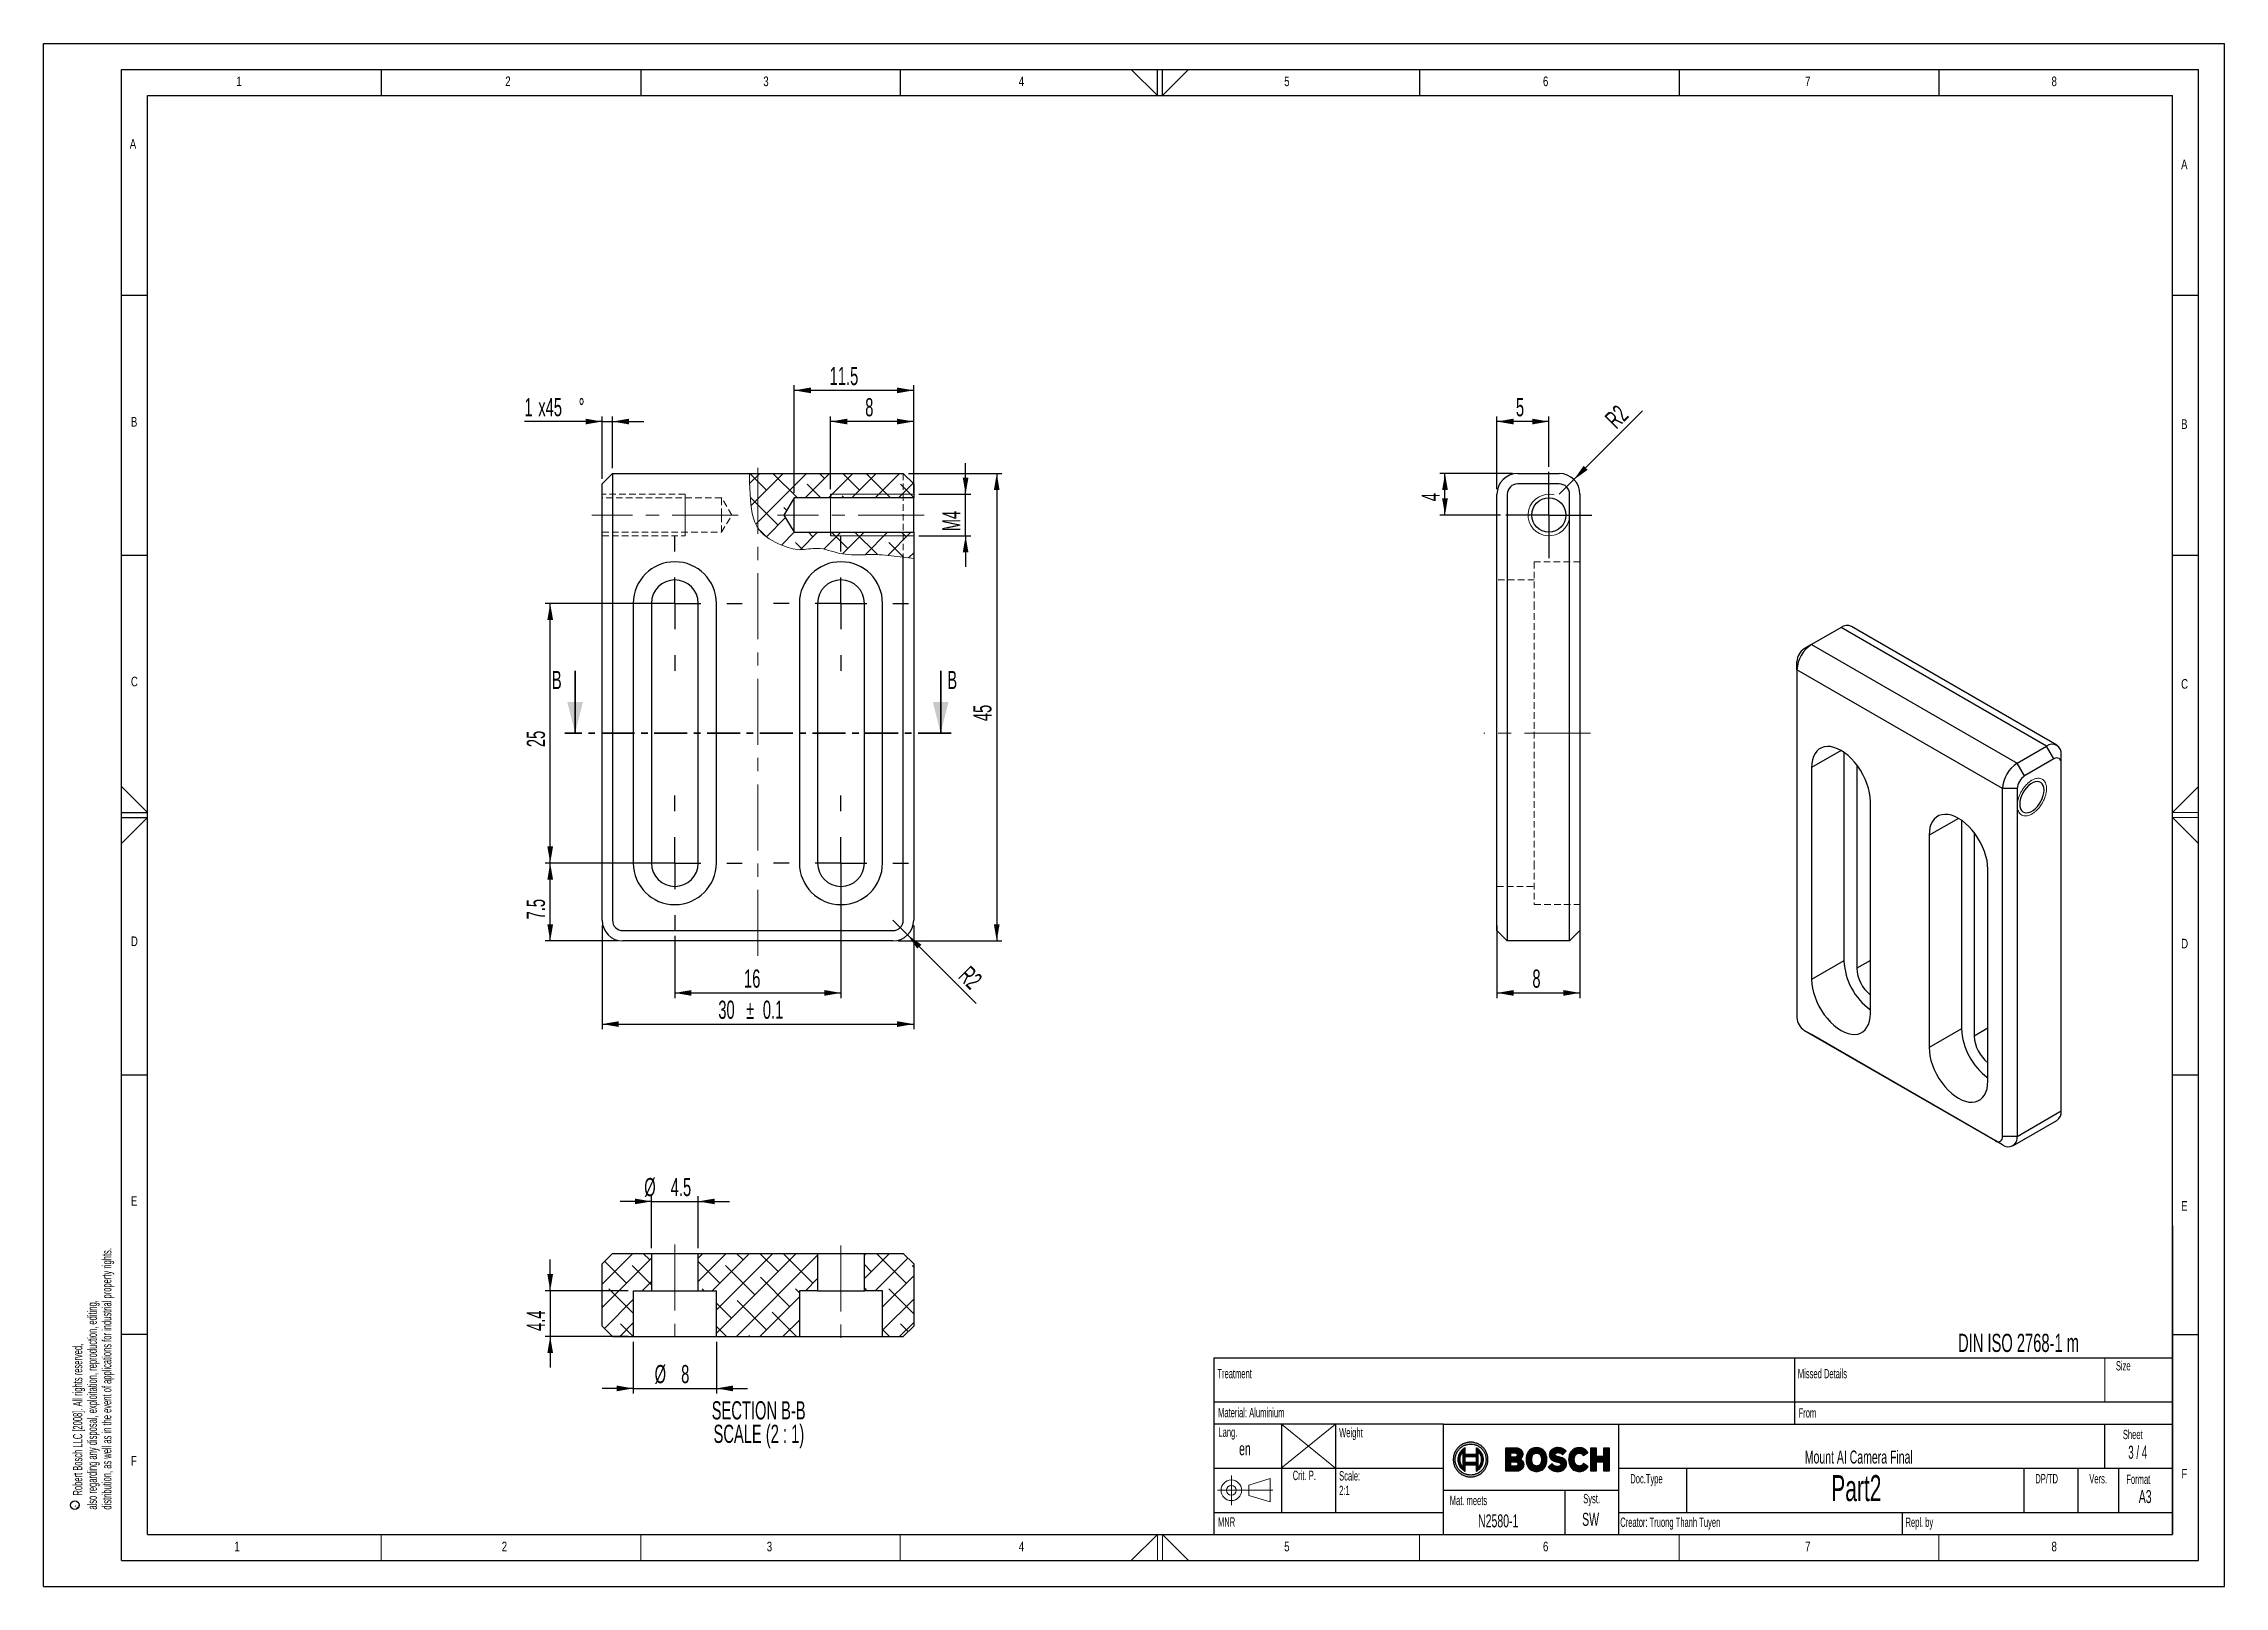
# Paper-space layout 'Sheet3' of a CAD drawing. Header units: millimetres. Extents: x 0 to 420, y 0 to 297.
import ezdxf

# ---------------------------------------------------------------- set-up
doc = ezdxf.new("R2010")
doc.units = ezdxf.units.MM
doc.header["$PDSIZE"] = -1
for name, pattern in [('CENTER', [10.16, 6.35, -1.27, 1.27, -1.27]), ('CENTERX2', [20.32, 12.7, -2.54, 2.54, -2.54]), ('HIDDEN', [1.905, 1.27, -0.635])]:
    doc.linetypes.add(name, pattern=pattern)
doc.layers.add('FORMAT', color=7, linetype='Continuous')
doc.layers.add('SLD-0', color=7, linetype='Continuous')
doc.styles.add('SLDTEXTSTYLE0', font='TXT', dxfattribs={"width": 0.75})
doc.styles.add('SLDTEXTSTYLE1', font='TXT', dxfattribs={"width": 0.605})
doc.styles.add('SLDTEXTSTYLE2', font='TXT', dxfattribs={"width": 0.563})
doc.dimstyles.new('SLDDIMSTYLE0', dxfattribs={"dimtxt": 3.5, "dimasz": 3.2, "dimexe": 0, "dimexo": 0.0625, "dimgap": 0.875, "dimtad": 1, "dimdec": 1, "dimlfac": 0.5, "dimrnd": 1e-09, "dimzin": 12, "dimdsep": 46, "dimtxsty": 'SLDTEXTSTYLE1', "dimsah": 1, "dimcen": 0.09, "dimadec": 0, "dimazin": 3, "dimtfac": 1, "dimtdec": 1, "dimtmove": 0, "dimatfit": 0, "dimfxl": 0, "dimfrac": 2, "dimtolj": 1, "dimtzin": 12, "dimarcsym": 0})
doc.dimstyles.new('SLDDIMSTYLE1', dxfattribs={"dimtxt": 3.5, "dimasz": 3.2, "dimexe": 0, "dimexo": 0.0625, "dimgap": 0.875, "dimtad": 1, "dimdec": 1, "dimlfac": 0.5, "dimrnd": 1e-09, "dimzin": 12, "dimdsep": 46, "dimtxsty": 'SLDTEXTSTYLE1', "dimsah": 1, "dimcen": 0.09, "dimadec": 0, "dimazin": 3, "dimtfac": 1, "dimtdec": 1, "dimtofl": 0, "dimtmove": 0, "dimatfit": 3, "dimfxl": 0, "dimfrac": 2, "dimtolj": 1, "dimtzin": 12, "dimarcsym": 0})
doc.dimstyles.new('SLDDIMSTYLE2', dxfattribs={"dimtxt": 3.5, "dimasz": 3.2, "dimexe": 0, "dimexo": 0.0625, "dimgap": 0.875, "dimtad": 1, "dimdec": 1, "dimlfac": 0.5, "dimrnd": 1e-09, "dimzin": 12, "dimdsep": 46, "dimtxsty": 'SLDTEXTSTYLE1', "dimsah": 1, "dimcen": 0, "dimadec": 0, "dimazin": 3, "dimtfac": 1, "dimtdec": 1, "dimtofl": 0, "dimtmove": 0, "dimatfit": 3, "dimfxl": 0, "dimfrac": 2, "dimtolj": 1, "dimtzin": 12, "dimarcsym": 0})

psp = doc.layouts.new('Sheet3')

# ---------------------------------------------------------------- texts
at = {"color": 7, "linetype": 'Continuous', "char_height": 3.5, "attachment_point": 1, "style": 'SLDTEXTSTYLE1'}
for insert in [(97.89, 176.25), (174.05, 176.25)]:
    psp.add_mtext('B', dxfattribs=dict(at, insert=insert))
at = {"color": 7, "linetype": 'Continuous', "lineweight": 0, "insert": (297.94, 14.16), "char_height": 2.5, "attachment_point": 2, "style": 'SLDTEXTSTYLE1'}
psp.add_mtext('SW', dxfattribs=at)
at = {"layer": 'FORMAT'}
for s, insert, char_height, attachment_point, style in [('1', (37.12, 290.67), 1.85, 1, 'SLDTEXTSTYLE0'), ('2', (88.91, 290.67), 1.85, 1, 'SLDTEXTSTYLE0'), ('3', (138.61, 290.67), 1.85, 1, 'SLDTEXTSTYLE0'), ('4', (187.82, 290.67), 1.85, 1, 'SLDTEXTSTYLE0'), ('5', (238.93, 290.67), 1.85, 1, 'SLDTEXTSTYLE0'), ('6', (288.77, 290.67), 1.85, 1, 'SLDTEXTSTYLE0'), ('7', (339.25, 290.67), 1.85, 1, 'SLDTEXTSTYLE0'), ('8', (386.71, 290.67), 1.85, 1, 'SLDTEXTSTYLE0'), ('A', (16.6, 278.62), 1.85, 1, 'SLDTEXTSTYLE0'), ('A', (411.67, 274.67), 1.85, 1, 'SLDTEXTSTYLE0'), ('B', (16.82, 225.12), 1.85, 1, 'SLDTEXTSTYLE0'), ('B', (411.67, 224.67), 1.85, 1, 'SLDTEXTSTYLE0'), ('C', (16.82, 175.12), 1.85, 1, 'SLDTEXTSTYLE0'), ('C', (411.67, 174.67), 1.85, 1, 'SLDTEXTSTYLE0'), ('D', (16.82, 125.12), 1.85, 1, 'SLDTEXTSTYLE0'), ('D', (411.67, 124.67), 1.85, 1, 'SLDTEXTSTYLE0'), ('E', (16.82, 75.12), 1.85, 1, 'SLDTEXTSTYLE0'), ('E', (411.67, 74.16), 1.85, 1, 'SLDTEXTSTYLE0'), ('Size', (399.11, 43.37), 1.8, 1, 'SLDTEXTSTYLE1'), ('Treatment', (226.06, 41.86), 1.8, 1, 'SLDTEXTSTYLE1'), ('Missed Details', (337.86, 41.86), 1.8, 1, 'SLDTEXTSTYLE1'), ('Material: Aluminium', (226.2, 34.35), 1.8, 1, 'SLDTEXTSTYLE1'), ('From', (338, 34.3), 1.8, 1, 'SLDTEXTSTYLE1'), ('Lang.', (226.26, 30.59), 1.8, 1, 'SLDTEXTSTYLE1'), ('Weight', (249.51, 30.5), 1.8, 1, 'SLDTEXTSTYLE1'), ('Sheet', (400.46, 30.15), 1.8, 1, 'SLDTEXTSTYLE1'), ('Mount AI Camera Final', (349.59, 26.15), 2.5, 2, 'SLDTEXTSTYLE1'), ('3 / 4', (403.32, 27.07), 2.5, 2, 'SLDTEXTSTYLE2'), ('F', (16.82, 25.12), 1.85, 1, 'SLDTEXTSTYLE0'), ('Crit. P.', (240.58, 22.26), 1.8, 1, 'SLDTEXTSTYLE1'), ('Scale:', (249.51, 22.18), 1.8, 1, 'SLDTEXTSTYLE1'), ('Doc.Type', (305.59, 21.63), 1.8, 1, 'SLDTEXTSTYLE1'), ('Part2', (349.12, 21.42), 5, 2, 'SLDTEXTSTYLE1'), ('DP/TD', (383.59, 21.63), 1.8, 1, 'SLDTEXTSTYLE1'), ('Vers.', (393.99, 21.63), 1.8, 1, 'SLDTEXTSTYLE1'), ('Format', (401.12, 21.53), 1.8, 1, 'SLDTEXTSTYLE1'), ('F', (411.73, 22.62), 1.85, 1, 'SLDTEXTSTYLE0'), ('2:1', (249.51, 19.38), 1.8, 1, 'SLDTEXTSTYLE1'), ('Mat. meets', (270.82, 17.44), 1.8, 1, 'SLDTEXTSTYLE1'), ('Syst.', (298.14, 17.8), 1.8, 2, 'SLDTEXTSTYLE1'), ('A3', (404.75, 18.54), 2.5, 2, 'SLDTEXTSTYLE1'), ('MNR', (226.18, 13.3), 1.8, 1, 'SLDTEXTSTYLE1'), ('N2580-1', (276.27, 13.86), 2.5, 1, 'SLDTEXTSTYLE1'), ('Creator: Truong Thanh Tuyen', (303.65, 13.25), 1.8, 1, 'SLDTEXTSTYLE1'), ('Repl. by', (358.59, 13.26), 1.8, 1, 'SLDTEXTSTYLE1'), ('1', (36.73, 8.6), 1.85, 1, 'SLDTEXTSTYLE0'), ('2', (88.23, 8.6), 1.85, 1, 'SLDTEXTSTYLE0'), ('3', (139.28, 8.6), 1.85, 1, 'SLDTEXTSTYLE0'), ('4', (187.82, 8.6), 1.85, 1, 'SLDTEXTSTYLE0'), ('5', (238.93, 8.6), 1.85, 1, 'SLDTEXTSTYLE0'), ('6', (288.77, 8.6), 1.85, 1, 'SLDTEXTSTYLE0'), ('7', (339.25, 8.6), 1.85, 1, 'SLDTEXTSTYLE0'), ('8', (386.71, 8.6), 1.85, 1, 'SLDTEXTSTYLE0')]:
    psp.add_mtext(s, dxfattribs=dict(at, insert=insert, char_height=char_height, attachment_point=attachment_point, style=style))
at = {"layer": 'SLD-0', "char_height": 1.8, "attachment_point": 1, "rotation": 90, "style": 'SLDTEXTSTYLE1'}
for s, insert in [('distribution, as well as in the event of applications for industrial property rights.', (11.26, 14.78)), ('also regarding any disposal, exploitation, reproduction, editing,', (8.46, 14.78)), ('Robert Bosch LLC [2008]. All rights reserved,', (5.66, 17.48))]:
    psp.add_mtext(s, dxfattribs=dict(at, insert=insert))
at = {"layer": 'SLD-0', "style": 'SLDTEXTSTYLE1'}
for s, insert, char_height, attachment_point in [('DIN ISO 2768-1 m', (368.71, 48.63), 3.5, 1), ('SECTION B-B', (137.72, 35.64), 3.5, 2), ('SCALE (2 : 1)', (137.76, 31.12), 3.5, 2), ('en', (230.24, 27.74), 2.5, 1)]:
    psp.add_mtext(s, dxfattribs=dict(at, insert=insert, char_height=char_height, attachment_point=attachment_point))

# ---------------------------------------------------------------- blocks, each defined once
blk = doc.blocks.new('Bosch_logo_2')
at = {"linetype": 'Continuous'}
h = blk.add_hatch(color=7, dxfattribs=at)
edge = h.paths.add_edge_path(flags=0)
edge.add_spline(control_points=[(-19.09, 0.83), (-19.25, 0.83), (-19.57, 0.79), (-20.03, 0.65), (-20.44, 0.43), (-20.79, 0.14), (-21.09, -0.22), (-21.31, -0.63), (-21.45, -1.08), (-21.48, -1.4), (-21.48, -1.56)], knot_values=[1, 1, 1, 1, 1.129143, 1.254452, 1.377674, 1.5, 1.622326, 1.745548, 1.870857, 2, 2, 2, 2], weights=[1, 1, 1, 1, 1, 1, 1, 1, 1, 1, 1], degree=3, periodic=0)
edge.add_spline(control_points=[(-21.48, -1.56), (-21.48, -1.72), (-21.45, -2.04), (-21.31, -2.49), (-21.09, -2.9), (-20.79, -3.26), (-20.44, -3.55), (-20.03, -3.77), (-19.57, -3.91), (-19.25, -3.95), (-19.09, -3.95)], knot_values=[2, 2, 2, 2, 2.129137, 2.254443, 2.377665, 2.499992, 2.62232, 2.745544, 2.870855, 3, 3, 3, 3], weights=[1, 1, 1, 1, 1, 1, 1, 1, 1, 1, 1], degree=3, periodic=0)
edge.add_spline(control_points=[(-19.09, -3.95), (-18.93, -3.95), (-18.61, -3.91), (-18.16, -3.77), (-17.75, -3.55), (-17.4, -3.26), (-17.1, -2.9), (-16.88, -2.49), (-16.74, -2.04), (-16.71, -1.72), (-16.71, -1.56)], knot_values=[3, 3, 3, 3, 3.129141, 3.254451, 3.377676, 3.500005, 3.622334, 3.745557, 3.870864, 4, 4, 4, 4], weights=[1, 1, 1, 1, 1, 1, 1, 1, 1, 1, 1], degree=3, periodic=0)
edge.add_spline(control_points=[(-16.71, -1.56), (-16.71, -1.4), (-16.74, -1.08), (-16.88, -0.63), (-17.1, -0.22), (-17.4, 0.14), (-17.75, 0.43), (-18.16, 0.65), (-18.61, 0.79), (-18.93, 0.83), (-19.09, 0.83)], knot_values=[0, 0, 0, 0, 0.129143, 0.254454, 0.377677, 0.500004, 0.622331, 0.745553, 0.870861, 1, 1, 1, 1], weights=[1, 1, 1, 1, 1, 1, 1, 1, 1, 1, 1], degree=3, periodic=0)
edge = h.paths.add_edge_path(flags=0)
edge.add_spline(control_points=[(-19.09, -3.69), (-19.24, -3.69), (-19.52, -3.66), (-19.92, -3.53), (-20.29, -3.33), (-20.61, -3.07), (-20.87, -2.75), (-21.07, -2.39), (-21.19, -1.99), (-21.22, -1.7), (-21.22, -1.56)], knot_values=[2, 2, 2, 2, 2.129015, 2.2543, 2.377579, 2.500005, 2.62243, 2.745707, 2.870989, 3, 3, 3, 3], weights=[1, 1, 1, 1, 1, 1, 1, 1, 1, 1, 1], degree=3, periodic=0)
edge.add_spline(control_points=[(-21.22, -1.56), (-21.22, -1.42), (-21.19, -1.13), (-21.07, -0.73), (-20.87, -0.37), (-20.61, -0.05), (-20.29, 0.21), (-19.92, 0.41), (-19.52, 0.54), (-19.24, 0.57), (-19.09, 0.57)], knot_values=[3, 3, 3, 3, 3.129013, 3.254297, 3.377574, 3.5, 3.622425, 3.745703, 3.870987, 4, 4, 4, 4], weights=[1, 1, 1, 1, 1, 1, 1, 1, 1, 1, 1], degree=3, periodic=0)
edge.add_spline(control_points=[(-19.09, 0.57), (-18.95, 0.57), (-18.67, 0.54), (-18.26, 0.41), (-17.9, 0.21), (-17.58, -0.05), (-17.32, -0.37), (-17.12, -0.73), (-17, -1.13), (-16.97, -1.42), (-16.97, -1.56)], knot_values=[0, 0, 0, 0, 0.129013, 0.254297, 0.377575, 0.5, 0.622426, 0.745703, 0.870987, 1, 1, 1, 1], weights=[1, 1, 1, 1, 1, 1, 1, 1, 1, 1, 1], degree=3, periodic=0)
edge.add_spline(control_points=[(-16.97, -1.56), (-16.97, -1.7), (-17, -1.99), (-17.12, -2.39), (-17.32, -2.75), (-17.58, -3.07), (-17.9, -3.33), (-18.26, -3.53), (-18.67, -3.66), (-18.95, -3.69), (-19.09, -3.69)], knot_values=[1, 1, 1, 1, 1.129011, 1.254293, 1.377569, 1.499994, 1.62242, 1.745698, 1.870984, 2, 2, 2, 2], weights=[1, 1, 1, 1, 1, 1, 1, 1, 1, 1, 1], degree=3, periodic=0)
h = blk.add_hatch(color=7, dxfattribs=at)
edge = h.paths.add_edge_path(flags=0)
edge.add_spline(control_points=[(-17.34, -1.56), (-17.34, -1.48), (-17.35, -1.33), (-17.39, -1.1), (-17.47, -0.88), (-17.57, -0.67), (-17.69, -0.48), (-17.84, -0.3), (-18.01, -0.15), (-18.18, -0.03), (-18.29, 0.03), (-18.33, 0.05)], knot_values=[1, 1, 1, 1, 1.11875, 1.235358, 1.350638, 1.465346, 1.580206, 1.695924, 1.81322, 1.932843, 2, 2, 2, 2], weights=[1, 1, 1, 1, 1, 1, 1, 1, 1, 1, 1, 1], degree=3, periodic=0)
edge.add_line((-18.33, 0.05), (-18.33, -0.85))
edge.add_line((-18.33, -0.85), (-19.86, -0.85))
edge.add_line((-19.86, -0.85), (-19.86, 0.05))
edge.add_spline(control_points=[(-19.86, 0.05), (-19.9, 0.03), (-20.01, -0.03), (-20.17, -0.15), (-20.35, -0.31), (-20.5, -0.48), (-20.62, -0.67), (-20.72, -0.88), (-20.79, -1.1), (-20.84, -1.33), (-20.85, -1.48), (-20.85, -1.56)], knot_values=[5, 5, 5, 5, 5.067081, 5.186743, 5.3041, 5.419866, 5.534741, 5.649429, 5.764667, 5.88124, 6, 6, 6, 6], weights=[1, 1, 1, 1, 1, 1, 1, 1, 1, 1, 1, 1], degree=3, periodic=0)
edge.add_spline(control_points=[(-20.85, -1.56), (-20.85, -1.64), (-20.84, -1.79), (-20.79, -2.02), (-20.72, -2.24), (-20.62, -2.44), (-20.5, -2.64), (-20.35, -2.81), (-20.17, -2.97), (-20.01, -3.09), (-19.9, -3.15), (-19.86, -3.17)], knot_values=[6, 6, 6, 6, 6.118545, 6.23462, 6.349211, 6.463277, 6.577752, 6.693544, 6.811542, 6.932619, 7, 7, 7, 7], weights=[1, 1, 1, 1, 1, 1, 1, 1, 1, 1, 1, 1], degree=3, periodic=0)
edge.add_line((-19.86, -3.17), (-19.86, -2.27))
edge.add_line((-19.86, -2.27), (-18.33, -2.27))
edge.add_line((-18.33, -2.27), (-18.33, -3.17))
edge.add_spline(control_points=[(-18.33, -3.17), (-18.29, -3.15), (-18.18, -3.09), (-18.01, -2.97), (-17.84, -2.82), (-17.69, -2.64), (-17.57, -2.45), (-17.47, -2.24), (-17.39, -2.02), (-17.35, -1.79), (-17.34, -1.64), (-17.34, -1.56)], knot_values=[0, 0, 0, 0, 0.067062, 0.186788, 0.304137, 0.419867, 0.534708, 0.649384, 0.764633, 0.881229, 1, 1, 1, 1], weights=[1, 1, 1, 1, 1, 1, 1, 1, 1, 1, 1, 1], degree=3, periodic=0)
edge = h.paths.add_edge_path(flags=0)
edge.add_spline(control_points=[(-20.15, -2.61), (-20.21, -2.55), (-20.32, -2.4), (-20.46, -2.15), (-20.54, -1.86), (-20.56, -1.66), (-20.56, -1.56)], knot_values=[0, 0, 0, 0, 0.230716, 0.485534, 0.740848, 1, 1, 1, 1], weights=[1, 1, 1, 1, 1, 1, 1], degree=3, periodic=0)
edge.add_spline(control_points=[(-20.56, -1.56), (-20.56, -1.46), (-20.54, -1.26), (-20.46, -0.97), (-20.32, -0.72), (-20.21, -0.57), (-20.15, -0.51)], knot_values=[1, 1, 1, 1, 1.258923, 1.514213, 1.769137, 2, 2, 2, 2], weights=[1, 1, 1, 1, 1, 1, 1], degree=3, periodic=0)
edge.add_line((-20.15, -0.51), (-20.15, -2.61))
h.paths.add_polyline_path([(-18.33, -1.14), (-18.33, -1.98), (-19.86, -1.98), (-19.86, -1.14)], flags=0)
edge = h.paths.add_edge_path(flags=0)
edge.add_spline(control_points=[(-17.63, -1.56), (-17.63, -1.66), (-17.65, -1.86), (-17.73, -2.15), (-17.86, -2.4), (-17.98, -2.55), (-18.04, -2.61)], knot_values=[1, 1, 1, 1, 1.259119, 1.514406, 1.769207, 2, 2, 2, 2], weights=[1, 1, 1, 1, 1, 1, 1], degree=3, periodic=0)
edge.add_line((-18.04, -2.61), (-18.04, -0.51))
edge.add_spline(control_points=[(-18.04, -0.51), (-17.98, -0.57), (-17.86, -0.72), (-17.73, -0.97), (-17.65, -1.26), (-17.63, -1.46), (-17.63, -1.56)], knot_values=[0, 0, 0, 0, 0.23094, 0.485847, 0.74111, 1, 1, 1, 1], weights=[1, 1, 1, 1, 1, 1, 1], degree=3, periodic=0)
h = blk.add_hatch(color=7, dxfattribs=at)
edge = h.paths.add_edge_path(flags=0)
edge.add_line((-14.32, 0), (-14.32, -3.12))
edge.add_line((-14.32, -3.12), (-12.72, -3.12))
edge.add_spline(control_points=[(-12.72, -3.12), (-12.66, -3.12), (-12.54, -3.11), (-12.36, -3.07), (-12.2, -2.99), (-12.05, -2.89), (-11.92, -2.76), (-11.82, -2.61), (-11.76, -2.44), (-11.75, -2.32), (-11.75, -2.25)], knot_values=[1, 1, 1, 1, 1.126298, 1.252075, 1.376857, 1.500279, 1.622498, 1.744628, 1.86913, 2, 2, 2, 2], weights=[1, 1, 1, 1, 1, 1, 1, 1, 1, 1, 1], degree=3, periodic=0)
edge.add_spline(control_points=[(-11.75, -2.25), (-11.75, -1.88), (-11.95, -1.62), (-12.32, -1.5)], knot_values=[2, 2, 2, 2, 3, 3, 3, 3], weights=[1, 1, 1, 1], degree=3, periodic=0)
edge.add_spline(control_points=[(-12.32, -1.5), (-12.05, -1.39), (-11.88, -1.15), (-11.88, -0.86)], knot_values=[3, 3, 3, 3, 4, 4, 4, 4], weights=[1, 1, 1, 1], degree=3, periodic=0)
edge.add_spline(control_points=[(-11.88, -0.86), (-11.88, -0.79), (-11.9, -0.66), (-11.95, -0.48), (-12.04, -0.33), (-12.16, -0.21), (-12.3, -0.11), (-12.44, -0.06), (-12.56, -0.03), (-12.69, -0.01), (-12.79, 0), (-12.86, 0)], knot_values=[4, 4, 4, 4, 4.138726, 4.263614, 4.380196, 4.493995, 4.609834, 4.731357, 4.795091, 4.861041, 5, 5, 5, 5], weights=[1, 1, 1, 1, 1, 1, 1, 1, 1, 1, 1, 1], degree=3, periodic=0)
edge.add_line((-12.86, 0), (-14.32, 0))
edge = h.paths.add_edge_path(flags=0)
edge.add_line((-12.99, -1.23), (-13.55, -1.23))
edge.add_line((-13.55, -1.23), (-13.55, -0.65))
edge.add_line((-13.55, -0.65), (-12.98, -0.65))
edge.add_spline(control_points=[(-12.98, -0.65), (-12.94, -0.65), (-12.88, -0.66), (-12.81, -0.7), (-12.76, -0.73), (-12.73, -0.78), (-12.7, -0.83), (-12.68, -0.88), (-12.68, -0.93), (-12.68, -0.95)], knot_values=[0, 0, 0, 0, 0.262903, 0.383932, 0.501607, 0.619042, 0.739321, 0.865393, 1, 1, 1, 1], weights=[1, 1, 1, 1, 1, 1, 1, 1, 1, 1], degree=3, periodic=0)
edge.add_spline(control_points=[(-12.68, -0.95), (-12.68, -0.98), (-12.7, -1.05), (-12.75, -1.13), (-12.81, -1.18), (-12.86, -1.21), (-12.92, -1.23), (-12.97, -1.23), (-12.99, -1.23)], knot_values=[1, 1, 1, 1, 1.223799, 1.457178, 1.580002, 1.709138, 1.847774, 2, 2, 2, 2], weights=[1, 1, 1, 1, 1, 1, 1, 1, 1], degree=3, periodic=0)
edge = h.paths.add_edge_path(flags=0)
edge.add_line((-12.98, -2.47), (-13.55, -2.47))
edge.add_line((-13.55, -2.47), (-13.55, -1.86))
edge.add_line((-13.55, -1.86), (-12.99, -1.86))
edge.add_spline(control_points=[(-12.99, -1.86), (-12.96, -1.86), (-12.9, -1.86), (-12.81, -1.88), (-12.74, -1.91), (-12.68, -1.94), (-12.64, -1.99), (-12.6, -2.04), (-12.58, -2.1), (-12.58, -2.14), (-12.58, -2.16)], knot_values=[4, 4, 4, 4, 4.169584, 4.318204, 4.44921, 4.566675, 4.675402, 4.780628, 4.887411, 5, 5, 5, 5], weights=[1, 1, 1, 1, 1, 1, 1, 1, 1, 1, 1], degree=3, periodic=0)
edge.add_spline(control_points=[(-12.58, -2.16), (-12.58, -2.19), (-12.58, -2.24), (-12.61, -2.31), (-12.64, -2.36), (-12.69, -2.41), (-12.75, -2.44), (-12.82, -2.46), (-12.9, -2.47), (-12.95, -2.47), (-12.98, -2.47)], knot_values=[0, 0, 0, 0, 0.13693, 0.257262, 0.368703, 0.4789, 0.594051, 0.71818, 0.853308, 1, 1, 1, 1], weights=[1, 1, 1, 1, 1, 1, 1, 1, 1, 1, 1], degree=3, periodic=0)
h = blk.add_hatch(color=7, dxfattribs=at)
edge = h.paths.add_edge_path(flags=0)
edge.add_spline(control_points=[(-8.59, -1.56), (-8.59, -1.34), (-8.63, -1.02), (-8.79, -0.64), (-8.96, -0.39), (-9.16, -0.19), (-9.42, -0.04), (-9.71, 0.06), (-9.92, 0.08), (-10.02, 0.08)], knot_values=[3, 3, 3, 3, 3.265622, 3.38947, 3.508778, 3.625817, 3.743834, 3.866982, 4, 4, 4, 4], weights=[1, 1, 1, 1, 1, 1, 1, 1, 1, 1], degree=3, periodic=0)
edge.add_spline(control_points=[(-10.02, 0.08), (-10.13, 0.08), (-10.34, 0.06), (-10.63, -0.04), (-10.88, -0.19), (-11.09, -0.39), (-11.26, -0.64), (-11.37, -0.92), (-11.45, -1.23), (-11.46, -1.45), (-11.46, -1.56)], knot_values=[0, 0, 0, 0, 0.132442, 0.255308, 0.373253, 0.490335, 0.609715, 0.733608, 0.863424, 1, 1, 1, 1], weights=[1, 1, 1, 1, 1, 1, 1, 1, 1, 1, 1], degree=3, periodic=0)
edge.add_spline(control_points=[(-11.46, -1.56), (-11.46, -1.67), (-11.45, -1.89), (-11.37, -2.2), (-11.26, -2.48), (-11.09, -2.73), (-10.88, -2.93), (-10.63, -3.08), (-10.34, -3.18), (-10.13, -3.2), (-10.02, -3.2)], knot_values=[1, 1, 1, 1, 1.137058, 1.267067, 1.390939, 1.510171, 1.627062, 1.744845, 1.867609, 2, 2, 2, 2], weights=[1, 1, 1, 1, 1, 1, 1, 1, 1, 1, 1], degree=3, periodic=0)
edge.add_spline(control_points=[(-10.02, -3.2), (-9.92, -3.2), (-9.71, -3.18), (-9.42, -3.08), (-9.16, -2.93), (-8.96, -2.73), (-8.79, -2.48), (-8.63, -2.1), (-8.59, -1.78), (-8.59, -1.56)], knot_values=[2, 2, 2, 2, 2.132959, 2.256002, 2.373854, 2.490704, 2.609866, 2.733695, 3, 3, 3, 3], weights=[1, 1, 1, 1, 1, 1, 1, 1, 1, 1], degree=3, periodic=0)
edge = h.paths.add_edge_path(flags=0)
edge.add_spline(control_points=[(-10.02, -2.45), (-10.08, -2.45), (-10.18, -2.44), (-10.32, -2.39), (-10.43, -2.3), (-10.53, -2.19), (-10.6, -2.06), (-10.65, -1.91), (-10.68, -1.74), (-10.69, -1.62), (-10.69, -1.56)], knot_values=[1, 1, 1, 1, 1.126022, 1.242054, 1.354766, 1.469608, 1.590236, 1.718578, 1.855252, 2, 2, 2, 2], weights=[1, 1, 1, 1, 1, 1, 1, 1, 1, 1, 1], degree=3, periodic=0)
edge.add_spline(control_points=[(-10.69, -1.56), (-10.69, -1.5), (-10.68, -1.38), (-10.65, -1.22), (-10.6, -1.07), (-10.53, -0.93), (-10.43, -0.82), (-10.32, -0.74), (-10.18, -0.68), (-10.08, -0.67), (-10.02, -0.67)], knot_values=[2, 2, 2, 2, 2.144038, 2.280288, 2.408454, 2.529112, 2.644145, 2.75716, 2.873562, 3, 3, 3, 3], weights=[1, 1, 1, 1, 1, 1, 1, 1, 1, 1, 1], degree=3, periodic=0)
edge.add_spline(control_points=[(-10.02, -0.67), (-9.97, -0.67), (-9.87, -0.68), (-9.73, -0.74), (-9.61, -0.82), (-9.52, -0.93), (-9.45, -1.07), (-9.39, -1.22), (-9.36, -1.38), (-9.36, -1.5), (-9.36, -1.56)], knot_values=[3, 3, 3, 3, 3.126334, 3.242884, 3.356143, 3.471378, 3.592113, 3.720206, 3.85625, 4, 4, 4, 4], weights=[1, 1, 1, 1, 1, 1, 1, 1, 1, 1, 1], degree=3, periodic=0)
edge.add_spline(control_points=[(-9.36, -1.56), (-9.36, -1.62), (-9.36, -1.74), (-9.39, -1.91), (-9.45, -2.06), (-9.52, -2.19), (-9.61, -2.3), (-9.73, -2.39), (-9.87, -2.44), (-9.97, -2.45), (-10.02, -2.45)], knot_values=[0, 0, 0, 0, 0.14446, 0.28093, 0.4092, 0.529906, 0.644952, 0.757909, 0.874086, 1, 1, 1, 1], weights=[1, 1, 1, 1, 1, 1, 1, 1, 1, 1, 1], degree=3, periodic=0)
h = blk.add_hatch(color=7, dxfattribs=at)
edge = h.paths.add_edge_path(flags=0)
edge.add_spline(control_points=[(-7.47, -0.89), (-7.47, -0.87), (-7.47, -0.82), (-7.44, -0.76), (-7.4, -0.71), (-7.35, -0.67), (-7.29, -0.64), (-7.21, -0.61), (-7.14, -0.6), (-7.09, -0.6)], knot_values=[5, 5, 5, 5, 5.135975, 5.259361, 5.378167, 5.497749, 5.620502, 5.746431, 6, 6, 6, 6], weights=[1, 1, 1, 1, 1, 1, 1, 1, 1, 1], degree=3, periodic=0)
edge.add_spline(control_points=[(-7.09, -0.6), (-7.03, -0.6), (-6.91, -0.62), (-6.73, -0.68), (-6.58, -0.77), (-6.49, -0.85), (-6.45, -0.89)], knot_values=[6, 6, 6, 6, 6.263489, 6.517535, 6.763897, 7, 7, 7, 7], weights=[1, 1, 1, 1, 1, 1, 1], degree=3, periodic=0)
edge.add_line((-6.45, -0.89), (-5.97, -0.41))
edge.add_spline(control_points=[(-5.97, -0.41), (-6.03, -0.34), (-6.16, -0.22), (-6.42, -0.06), (-6.74, 0.05), (-6.98, 0.08), (-7.11, 0.08)], knot_values=[8, 8, 8, 8, 8.207, 8.438239, 8.698654, 9, 9, 9, 9], weights=[1, 1, 1, 1, 1, 1, 1], degree=3, periodic=0)
edge.add_spline(control_points=[(-7.11, 0.08), (-7.26, 0.08), (-7.49, 0.05), (-7.76, -0.06), (-7.94, -0.18), (-8.08, -0.32), (-8.19, -0.49), (-8.25, -0.69), (-8.27, -0.83), (-8.27, -0.9)], knot_values=[9, 9, 9, 9, 9.27258, 9.397976, 9.517718, 9.634138, 9.750492, 9.870893, 10, 10, 10, 10], weights=[1, 1, 1, 1, 1, 1, 1, 1, 1, 1], degree=3, periodic=0)
edge.add_spline(control_points=[(-8.27, -0.9), (-8.27, -0.97), (-8.25, -1.1), (-8.2, -1.27), (-8.12, -1.42), (-8, -1.55), (-7.87, -1.66), (-7.72, -1.74), (-7.55, -1.8), (-7.43, -1.83), (-7.37, -1.85)], knot_values=[10, 10, 10, 10, 10.138816, 10.265029, 10.384301, 10.501512, 10.620219, 10.742508, 10.869169, 11, 11, 11, 11], weights=[1, 1, 1, 1, 1, 1, 1, 1, 1, 1, 1], degree=3, periodic=0)
edge.add_line((-7.37, -1.85), (-7.26, -1.87))
edge.add_spline(control_points=[(-7.26, -1.87), (-7.21, -1.88), (-7.12, -1.9), (-7, -1.93), (-6.91, -1.96), (-6.83, -2), (-6.77, -2.04), (-6.73, -2.09), (-6.7, -2.15), (-6.7, -2.19), (-6.7, -2.22)], knot_values=[12, 12, 12, 12, 12.202172, 12.372994, 12.515341, 12.632935, 12.731149, 12.818004, 12.904091, 13, 13, 13, 13], weights=[1, 1, 1, 1, 1, 1, 1, 1, 1, 1, 1], degree=3, periodic=0)
edge.add_spline(control_points=[(-6.7, -2.22), (-6.7, -2.24), (-6.7, -2.28), (-6.73, -2.34), (-6.77, -2.4), (-6.82, -2.44), (-6.88, -2.48), (-6.98, -2.52), (-7.06, -2.52), (-7.12, -2.52)], knot_values=[13, 13, 13, 13, 13.114587, 13.224515, 13.334602, 13.448979, 13.57083, 13.702431, 14, 14, 14, 14], weights=[1, 1, 1, 1, 1, 1, 1, 1, 1, 1], degree=3, periodic=0)
edge.add_spline(control_points=[(-7.12, -2.52), (-7.2, -2.52), (-7.35, -2.51), (-7.56, -2.43), (-7.75, -2.3), (-7.86, -2.19), (-7.91, -2.12)], knot_values=[14, 14, 14, 14, 14.244767, 14.486017, 14.734285, 15, 15, 15, 15], weights=[1, 1, 1, 1, 1, 1, 1], degree=3, periodic=0)
edge.add_line((-7.91, -2.12), (-8.41, -2.61))
edge.add_spline(control_points=[(-8.41, -2.61), (-8.34, -2.69), (-8.23, -2.81), (-8.06, -2.95), (-7.91, -3.03), (-7.75, -3.11), (-7.56, -3.16), (-7.34, -3.19), (-7.19, -3.2), (-7.11, -3.2)], knot_values=[0, 0, 0, 0, 0.216743, 0.327248, 0.441656, 0.562716, 0.693711, 0.838238, 1, 1, 1, 1], weights=[1, 1, 1, 1, 1, 1, 1, 1, 1, 1], degree=3, periodic=0)
edge.add_spline(control_points=[(-7.11, -3.2), (-6.97, -3.2), (-6.74, -3.17), (-6.47, -3.06), (-6.28, -2.95), (-6.13, -2.81), (-6, -2.63), (-5.92, -2.42), (-5.9, -2.26), (-5.9, -2.18)], knot_values=[1, 1, 1, 1, 1.24959, 1.37341, 1.495138, 1.615303, 1.736226, 1.862349, 2, 2, 2, 2], weights=[1, 1, 1, 1, 1, 1, 1, 1, 1, 1], degree=3, periodic=0)
edge.add_spline(control_points=[(-5.9, -2.18), (-5.9, -2.1), (-5.91, -1.98), (-5.95, -1.83), (-5.99, -1.74), (-6.04, -1.66), (-6.11, -1.56), (-6.22, -1.46), (-6.38, -1.38), (-6.55, -1.31), (-6.72, -1.26), (-6.83, -1.24), (-6.89, -1.23)], knot_values=[2, 2, 2, 2, 2.16118, 2.231758, 2.297422, 2.359501, 2.419204, 2.535141, 2.650814, 2.767864, 2.885189, 3, 3, 3, 3], weights=[1, 1, 1, 1, 1, 1, 1, 1, 1, 1, 1, 1, 1], degree=3, periodic=0)
edge.add_line((-6.89, -1.23), (-7, -1.2))
edge.add_spline(control_points=[(-7, -1.2), (-7.03, -1.2), (-7.09, -1.18), (-7.18, -1.16), (-7.26, -1.13), (-7.33, -1.1), (-7.39, -1.06), (-7.44, -1.01), (-7.47, -0.96), (-7.47, -0.91), (-7.47, -0.89)], knot_values=[4, 4, 4, 4, 4.160942, 4.311658, 4.450355, 4.576022, 4.689082, 4.79245, 4.892708, 5, 5, 5, 5], weights=[1, 1, 1, 1, 1, 1, 1, 1, 1, 1, 1], degree=3, periodic=0)
h = blk.add_hatch(color=7, dxfattribs=at)
edge = h.paths.add_edge_path(flags=0)
edge.add_spline(control_points=[(-4.84, -1.54), (-4.84, -1.48), (-4.83, -1.35), (-4.78, -1.17), (-4.72, -1.02), (-4.63, -0.9), (-4.53, -0.8), (-4.41, -0.73), (-4.28, -0.68), (-4.2, -0.67), (-4.15, -0.67)], knot_values=[6, 6, 6, 6, 6.161037, 6.306415, 6.439103, 6.561847, 6.677133, 6.787209, 6.894152, 7, 7, 7, 7], weights=[1, 1, 1, 1, 1, 1, 1, 1, 1, 1, 1], degree=3, periodic=0)
edge.add_spline(control_points=[(-4.15, -0.67), (-4.09, -0.67), (-4, -0.68), (-3.89, -0.72), (-3.81, -0.76), (-3.75, -0.82), (-3.67, -0.9), (-3.62, -0.97), (-3.59, -1.02)], knot_values=[7, 7, 7, 7, 7.267222, 7.388088, 7.505286, 7.622384, 7.742441, 8, 8, 8, 8], weights=[1, 1, 1, 1, 1, 1, 1, 1, 1], degree=3, periodic=0)
edge.add_line((-3.59, -1.02), (-2.95, -0.6))
edge.add_spline(control_points=[(-2.95, -0.6), (-2.99, -0.55), (-3.07, -0.44), (-3.2, -0.3), (-3.33, -0.18), (-3.48, -0.08), (-3.63, -0.01), (-3.86, 0.06), (-4.04, 0.07), (-4.16, 0.07)], knot_values=[9, 9, 9, 9, 9.141792, 9.273033, 9.396287, 9.514496, 9.630867, 9.748657, 10, 10, 10, 10], weights=[1, 1, 1, 1, 1, 1, 1, 1, 1, 1], degree=3, periodic=0)
edge.add_spline(control_points=[(-4.16, 0.07), (-4.27, 0.07), (-4.48, 0.05), (-4.78, -0.04), (-5.04, -0.2), (-5.25, -0.4), (-5.41, -0.64), (-5.53, -0.92), (-5.6, -1.22), (-5.61, -1.43), (-5.61, -1.54)], knot_values=[0, 0, 0, 0, 0.137202, 0.263004, 0.382389, 0.499709, 0.618319, 0.740481, 0.867503, 1, 1, 1, 1], weights=[1, 1, 1, 1, 1, 1, 1, 1, 1, 1, 1], degree=3, periodic=0)
edge.add_spline(control_points=[(-5.61, -1.54), (-5.61, -1.65), (-5.6, -1.88), (-5.52, -2.19), (-5.4, -2.48), (-5.23, -2.72), (-5.02, -2.93), (-4.77, -3.08), (-4.48, -3.18), (-4.27, -3.2), (-4.17, -3.2)], knot_values=[1, 1, 1, 1, 1.137733, 1.268688, 1.393811, 1.514396, 1.632307, 1.750157, 1.87136, 2, 2, 2, 2], weights=[1, 1, 1, 1, 1, 1, 1, 1, 1, 1, 1], degree=3, periodic=0)
edge.add_spline(control_points=[(-4.17, -3.2), (-4.09, -3.2), (-3.96, -3.19), (-3.76, -3.16), (-3.59, -3.11), (-3.44, -3.04), (-3.3, -2.94), (-3.17, -2.82), (-3.05, -2.68), (-2.97, -2.58), (-2.93, -2.52)], knot_values=[2, 2, 2, 2, 2.146769, 2.277507, 2.396986, 2.510414, 2.623051, 2.739689, 2.864302, 3, 3, 3, 3], weights=[1, 1, 1, 1, 1, 1, 1, 1, 1, 1, 1], degree=3, periodic=0)
edge.add_line((-2.93, -2.52), (-3.57, -2.09))
edge.add_spline(control_points=[(-3.57, -2.09), (-3.58, -2.12), (-3.61, -2.17), (-3.67, -2.24), (-3.72, -2.3), (-3.78, -2.35), (-3.86, -2.4), (-3.94, -2.43), (-4.03, -2.45), (-4.1, -2.45), (-4.13, -2.45)], knot_values=[4, 4, 4, 4, 4.128385, 4.250666, 4.368128, 4.483034, 4.598826, 4.720053, 4.851972, 5, 5, 5, 5], weights=[1, 1, 1, 1, 1, 1, 1, 1, 1, 1, 1], degree=3, periodic=0)
edge.add_spline(control_points=[(-4.13, -2.45), (-4.17, -2.45), (-4.26, -2.44), (-4.39, -2.4), (-4.51, -2.33), (-4.62, -2.23), (-4.71, -2.1), (-4.78, -1.94), (-4.83, -1.75), (-4.84, -1.61), (-4.84, -1.54)], knot_values=[5, 5, 5, 5, 5.100905, 5.204158, 5.311192, 5.424096, 5.545704, 5.679523, 5.82954, 6, 6, 6, 6], weights=[1, 1, 1, 1, 1, 1, 1, 1, 1, 1, 1], degree=3, periodic=0)
blk.add_hatch(color=7, dxfattribs=at).paths.add_polyline_path([(0, -3.12), (0, 0), (-0.82, 0), (-0.82, -1.15), (-1.77, -1.15), (-1.77, 0), (-2.59, 0), (-2.59, -3.12), (-1.77, -3.12), (-1.77, -1.89), (-0.82, -1.89), (-0.82, -3.12)], flags=0)
at = {"layer": 'SLD-0'}
for points, knots in [([(-19.09, 0.83), (-19.25, 0.83), (-19.57, 0.79), (-20.03, 0.65), (-20.44, 0.43), (-20.79, 0.14), (-21.09, -0.22), (-21.31, -0.63), (-21.45, -1.08), (-21.48, -1.4), (-21.48, -1.56)], [1, 1, 1, 1, 1.129143, 1.254452, 1.377674, 1.5, 1.622326, 1.745548, 1.870857, 2, 2, 2, 2]), ([(-21.22, -1.56), (-21.22, -1.42), (-21.19, -1.13), (-21.07, -0.73), (-20.87, -0.37), (-20.61, -0.05), (-20.29, 0.21), (-19.92, 0.41), (-19.52, 0.54), (-19.24, 0.57), (-19.09, 0.57)], [3, 3, 3, 3, 3.129013, 3.254297, 3.377574, 3.5, 3.622425, 3.745703, 3.870987, 4, 4, 4, 4]), ([(-19.86, 0.05), (-19.9, 0.03), (-20.01, -0.03), (-20.17, -0.15), (-20.35, -0.31), (-20.5, -0.48), (-20.62, -0.67), (-20.72, -0.88), (-20.79, -1.1), (-20.84, -1.33), (-20.85, -1.48), (-20.85, -1.56)], [5, 5, 5, 5, 5.067081, 5.186743, 5.3041, 5.419866, 5.534741, 5.649429, 5.764667, 5.88124, 6, 6, 6, 6]), ([(-16.71, -1.56), (-16.71, -1.4), (-16.74, -1.08), (-16.88, -0.63), (-17.1, -0.22), (-17.4, 0.14), (-17.75, 0.43), (-18.16, 0.65), (-18.61, 0.79), (-18.93, 0.83), (-19.09, 0.83)], [0, 0, 0, 0, 0.129143, 0.254454, 0.377677, 0.500004, 0.622331, 0.745553, 0.870861, 1, 1, 1, 1]), ([(-19.09, 0.57), (-18.95, 0.57), (-18.67, 0.54), (-18.26, 0.41), (-17.9, 0.21), (-17.58, -0.05), (-17.32, -0.37), (-17.12, -0.73), (-17, -1.13), (-16.97, -1.42), (-16.97, -1.56)], [0, 0, 0, 0, 0.129013, 0.254297, 0.377575, 0.5, 0.622426, 0.745703, 0.870987, 1, 1, 1, 1]), ([(-17.34, -1.56), (-17.34, -1.48), (-17.35, -1.33), (-17.39, -1.1), (-17.47, -0.88), (-17.57, -0.67), (-17.69, -0.48), (-17.84, -0.3), (-18.01, -0.15), (-18.18, -0.03), (-18.29, 0.03), (-18.33, 0.05)], [1, 1, 1, 1, 1.11875, 1.235358, 1.350638, 1.465346, 1.580206, 1.695924, 1.81322, 1.932843, 2, 2, 2, 2]), ([(-11.88, -0.86), (-11.88, -0.79), (-11.9, -0.66), (-11.95, -0.48), (-12.04, -0.33), (-12.16, -0.21), (-12.3, -0.11), (-12.44, -0.06), (-12.56, -0.03), (-12.69, -0.01), (-12.79, 0), (-12.86, 0)], [4, 4, 4, 4, 4.138726, 4.263614, 4.380196, 4.493995, 4.609834, 4.731357, 4.795091, 4.861041, 5, 5, 5, 5]), ([(-10.02, 0.08), (-10.13, 0.08), (-10.34, 0.06), (-10.63, -0.04), (-10.88, -0.19), (-11.09, -0.39), (-11.26, -0.64), (-11.37, -0.92), (-11.45, -1.23), (-11.46, -1.45), (-11.46, -1.56)], [0, 0, 0, 0, 0.132442, 0.255308, 0.373253, 0.490335, 0.609715, 0.733608, 0.863424, 1, 1, 1, 1]), ([(-8.59, -1.56), (-8.59, -1.34), (-8.63, -1.02), (-8.79, -0.64), (-8.96, -0.39), (-9.16, -0.19), (-9.42, -0.04), (-9.71, 0.06), (-9.92, 0.08), (-10.02, 0.08)], [3, 3, 3, 3, 3.265622, 3.38947, 3.508778, 3.625817, 3.743834, 3.866982, 4, 4, 4, 4]), ([(-7.11, 0.08), (-7.26, 0.08), (-7.49, 0.05), (-7.76, -0.06), (-7.94, -0.18), (-8.08, -0.32), (-8.19, -0.49), (-8.25, -0.69), (-8.27, -0.83), (-8.27, -0.9)], [9, 9, 9, 9, 9.27258, 9.397976, 9.517718, 9.634138, 9.750492, 9.870893, 10, 10, 10, 10]), ([(-5.97, -0.41), (-6.03, -0.34), (-6.16, -0.22), (-6.42, -0.06), (-6.74, 0.05), (-6.98, 0.08), (-7.11, 0.08)], [8, 8, 8, 8, 8.207, 8.438239, 8.698654, 9, 9, 9, 9]), ([(-4.16, 0.07), (-4.27, 0.07), (-4.48, 0.05), (-4.78, -0.04), (-5.04, -0.2), (-5.25, -0.4), (-5.41, -0.64), (-5.53, -0.92), (-5.6, -1.22), (-5.61, -1.43), (-5.61, -1.54)], [0, 0, 0, 0, 0.137202, 0.263004, 0.382389, 0.499709, 0.618319, 0.740481, 0.867503, 1, 1, 1, 1]), ([(-2.95, -0.6), (-2.99, -0.55), (-3.07, -0.44), (-3.2, -0.3), (-3.33, -0.18), (-3.48, -0.08), (-3.63, -0.01), (-3.86, 0.06), (-4.04, 0.07), (-4.16, 0.07)], [9, 9, 9, 9, 9.141792, 9.273033, 9.396287, 9.514496, 9.630867, 9.748657, 10, 10, 10, 10]), ([(-21.48, -1.56), (-21.48, -1.72), (-21.45, -2.04), (-21.31, -2.49), (-21.09, -2.9), (-20.79, -3.26), (-20.44, -3.55), (-20.03, -3.77), (-19.57, -3.91), (-19.25, -3.95), (-19.09, -3.95)], [2, 2, 2, 2, 2.129137, 2.254443, 2.377665, 2.499992, 2.62232, 2.745544, 2.870855, 3, 3, 3, 3]), ([(-19.09, -3.69), (-19.24, -3.69), (-19.52, -3.66), (-19.92, -3.53), (-20.29, -3.33), (-20.61, -3.07), (-20.87, -2.75), (-21.07, -2.39), (-21.19, -1.99), (-21.22, -1.7), (-21.22, -1.56)], [2, 2, 2, 2, 2.129015, 2.2543, 2.377579, 2.500005, 2.62243, 2.745707, 2.870989, 3, 3, 3, 3]), ([(-20.85, -1.56), (-20.85, -1.64), (-20.84, -1.79), (-20.79, -2.02), (-20.72, -2.24), (-20.62, -2.44), (-20.5, -2.64), (-20.35, -2.81), (-20.17, -2.97), (-20.01, -3.09), (-19.9, -3.15), (-19.86, -3.17)], [6, 6, 6, 6, 6.118545, 6.23462, 6.349211, 6.463277, 6.577752, 6.693544, 6.811542, 6.932619, 7, 7, 7, 7]), ([(-20.56, -1.56), (-20.56, -1.46), (-20.54, -1.26), (-20.46, -0.97), (-20.32, -0.72), (-20.21, -0.57), (-20.15, -0.51)], [1, 1, 1, 1, 1.258923, 1.514213, 1.769137, 2, 2, 2, 2]), ([(-20.15, -2.61), (-20.21, -2.55), (-20.32, -2.4), (-20.46, -2.15), (-20.54, -1.86), (-20.56, -1.66), (-20.56, -1.56)], [0, 0, 0, 0, 0.230716, 0.485534, 0.740848, 1, 1, 1, 1]), ([(-16.97, -1.56), (-16.97, -1.7), (-17, -1.99), (-17.12, -2.39), (-17.32, -2.75), (-17.58, -3.07), (-17.9, -3.33), (-18.26, -3.53), (-18.67, -3.66), (-18.95, -3.69), (-19.09, -3.69)], [1, 1, 1, 1, 1.129011, 1.254293, 1.377569, 1.499994, 1.62242, 1.745698, 1.870984, 2, 2, 2, 2]), ([(-19.09, -3.95), (-18.93, -3.95), (-18.61, -3.91), (-18.16, -3.77), (-17.75, -3.55), (-17.4, -3.26), (-17.1, -2.9), (-16.88, -2.49), (-16.74, -2.04), (-16.71, -1.72), (-16.71, -1.56)], [3, 3, 3, 3, 3.129141, 3.254451, 3.377676, 3.500005, 3.622334, 3.745557, 3.870864, 4, 4, 4, 4]), ([(-18.33, -3.17), (-18.29, -3.15), (-18.18, -3.09), (-18.01, -2.97), (-17.84, -2.82), (-17.69, -2.64), (-17.57, -2.45), (-17.47, -2.24), (-17.39, -2.02), (-17.35, -1.79), (-17.34, -1.64), (-17.34, -1.56)], [0, 0, 0, 0, 0.067062, 0.186788, 0.304137, 0.419867, 0.534708, 0.649384, 0.764633, 0.881229, 1, 1, 1, 1]), ([(-18.04, -0.51), (-17.98, -0.57), (-17.86, -0.72), (-17.73, -0.97), (-17.65, -1.26), (-17.63, -1.46), (-17.63, -1.56)], [0, 0, 0, 0, 0.23094, 0.485847, 0.74111, 1, 1, 1, 1]), ([(-17.63, -1.56), (-17.63, -1.66), (-17.65, -1.86), (-17.73, -2.15), (-17.86, -2.4), (-17.98, -2.55), (-18.04, -2.61)], [1, 1, 1, 1, 1.259119, 1.514406, 1.769207, 2, 2, 2, 2]), ([(-12.68, -0.95), (-12.68, -0.98), (-12.7, -1.05), (-12.75, -1.13), (-12.81, -1.18), (-12.86, -1.21), (-12.92, -1.23), (-12.97, -1.23), (-12.99, -1.23)], [1, 1, 1, 1, 1.223799, 1.457178, 1.580002, 1.709138, 1.847774, 2, 2, 2, 2]), ([(-12.99, -1.86), (-12.96, -1.86), (-12.9, -1.86), (-12.81, -1.88), (-12.74, -1.91), (-12.68, -1.94), (-12.64, -1.99), (-12.6, -2.04), (-12.58, -2.1), (-12.58, -2.14), (-12.58, -2.16)], [4, 4, 4, 4, 4.169584, 4.318204, 4.44921, 4.566675, 4.675402, 4.780628, 4.887411, 5, 5, 5, 5]), ([(-12.98, -0.65), (-12.94, -0.65), (-12.88, -0.66), (-12.81, -0.7), (-12.76, -0.73), (-12.73, -0.78), (-12.7, -0.83), (-12.68, -0.88), (-12.68, -0.93), (-12.68, -0.95)], [0, 0, 0, 0, 0.262903, 0.383932, 0.501607, 0.619042, 0.739321, 0.865393, 1, 1, 1, 1]), ([(-12.58, -2.16), (-12.58, -2.19), (-12.58, -2.24), (-12.61, -2.31), (-12.64, -2.36), (-12.69, -2.41), (-12.75, -2.44), (-12.82, -2.46), (-12.9, -2.47), (-12.95, -2.47), (-12.98, -2.47)], [0, 0, 0, 0, 0.13693, 0.257262, 0.368703, 0.4789, 0.594051, 0.71818, 0.853308, 1, 1, 1, 1]), ([(-12.72, -3.12), (-12.66, -3.12), (-12.54, -3.11), (-12.36, -3.07), (-12.2, -2.99), (-12.05, -2.89), (-11.92, -2.76), (-11.82, -2.61), (-11.76, -2.44), (-11.75, -2.32), (-11.75, -2.25)], [1, 1, 1, 1, 1.126298, 1.252075, 1.376857, 1.500279, 1.622498, 1.744628, 1.86913, 2, 2, 2, 2]), ([(-11.46, -1.56), (-11.46, -1.67), (-11.45, -1.89), (-11.37, -2.2), (-11.26, -2.48), (-11.09, -2.73), (-10.88, -2.93), (-10.63, -3.08), (-10.34, -3.18), (-10.13, -3.2), (-10.02, -3.2)], [1, 1, 1, 1, 1.137058, 1.267067, 1.390939, 1.510171, 1.627062, 1.744845, 1.867609, 2, 2, 2, 2]), ([(-10.69, -1.56), (-10.69, -1.5), (-10.68, -1.38), (-10.65, -1.22), (-10.6, -1.07), (-10.53, -0.93), (-10.43, -0.82), (-10.32, -0.74), (-10.18, -0.68), (-10.08, -0.67), (-10.02, -0.67)], [2, 2, 2, 2, 2.144038, 2.280288, 2.408454, 2.529112, 2.644145, 2.75716, 2.873562, 3, 3, 3, 3]), ([(-10.02, -2.45), (-10.08, -2.45), (-10.18, -2.44), (-10.32, -2.39), (-10.43, -2.3), (-10.53, -2.19), (-10.6, -2.06), (-10.65, -1.91), (-10.68, -1.74), (-10.69, -1.62), (-10.69, -1.56)], [1, 1, 1, 1, 1.126022, 1.242054, 1.354766, 1.469608, 1.590236, 1.718578, 1.855252, 2, 2, 2, 2]), ([(-10.02, -0.67), (-9.97, -0.67), (-9.87, -0.68), (-9.73, -0.74), (-9.61, -0.82), (-9.52, -0.93), (-9.45, -1.07), (-9.39, -1.22), (-9.36, -1.38), (-9.36, -1.5), (-9.36, -1.56)], [3, 3, 3, 3, 3.126334, 3.242884, 3.356143, 3.471378, 3.592113, 3.720206, 3.85625, 4, 4, 4, 4]), ([(-9.36, -1.56), (-9.36, -1.62), (-9.36, -1.74), (-9.39, -1.91), (-9.45, -2.06), (-9.52, -2.19), (-9.61, -2.3), (-9.73, -2.39), (-9.87, -2.44), (-9.97, -2.45), (-10.02, -2.45)], [0, 0, 0, 0, 0.14446, 0.28093, 0.4092, 0.529906, 0.644952, 0.757909, 0.874086, 1, 1, 1, 1]), ([(-10.02, -3.2), (-9.92, -3.2), (-9.71, -3.18), (-9.42, -3.08), (-9.16, -2.93), (-8.96, -2.73), (-8.79, -2.48), (-8.63, -2.1), (-8.59, -1.78), (-8.59, -1.56)], [2, 2, 2, 2, 2.132959, 2.256002, 2.373854, 2.490704, 2.609866, 2.733695, 3, 3, 3, 3]), ([(-8.41, -2.61), (-8.34, -2.69), (-8.23, -2.81), (-8.06, -2.95), (-7.91, -3.03), (-7.75, -3.11), (-7.56, -3.16), (-7.34, -3.19), (-7.19, -3.2), (-7.11, -3.2)], [0, 0, 0, 0, 0.216743, 0.327248, 0.441656, 0.562716, 0.693711, 0.838238, 1, 1, 1, 1]), ([(-8.27, -0.9), (-8.27, -0.97), (-8.25, -1.1), (-8.2, -1.27), (-8.12, -1.42), (-8, -1.55), (-7.87, -1.66), (-7.72, -1.74), (-7.55, -1.8), (-7.43, -1.83), (-7.37, -1.85)], [10, 10, 10, 10, 10.138816, 10.265029, 10.384301, 10.501512, 10.620219, 10.742508, 10.869169, 11, 11, 11, 11]), ([(-7.12, -2.52), (-7.2, -2.52), (-7.35, -2.51), (-7.56, -2.43), (-7.75, -2.3), (-7.86, -2.19), (-7.91, -2.12)], [14, 14, 14, 14, 14.244767, 14.486017, 14.734285, 15, 15, 15, 15]), ([(-7.47, -0.89), (-7.47, -0.87), (-7.47, -0.82), (-7.44, -0.76), (-7.4, -0.71), (-7.35, -0.67), (-7.29, -0.64), (-7.21, -0.61), (-7.14, -0.6), (-7.09, -0.6)], [5, 5, 5, 5, 5.135975, 5.259361, 5.378167, 5.497749, 5.620502, 5.746431, 6, 6, 6, 6]), ([(-7, -1.2), (-7.03, -1.2), (-7.09, -1.18), (-7.18, -1.16), (-7.26, -1.13), (-7.33, -1.1), (-7.39, -1.06), (-7.44, -1.01), (-7.47, -0.96), (-7.47, -0.91), (-7.47, -0.89)], [4, 4, 4, 4, 4.160942, 4.311658, 4.450355, 4.576022, 4.689082, 4.79245, 4.892708, 5, 5, 5, 5]), ([(-7.26, -1.87), (-7.21, -1.88), (-7.12, -1.9), (-7, -1.93), (-6.91, -1.96), (-6.83, -2), (-6.77, -2.04), (-6.73, -2.09), (-6.7, -2.15), (-6.7, -2.19), (-6.7, -2.22)], [12, 12, 12, 12, 12.202172, 12.372994, 12.515341, 12.632935, 12.731149, 12.818004, 12.904091, 13, 13, 13, 13]), ([(-6.7, -2.22), (-6.7, -2.24), (-6.7, -2.28), (-6.73, -2.34), (-6.77, -2.4), (-6.82, -2.44), (-6.88, -2.48), (-6.98, -2.52), (-7.06, -2.52), (-7.12, -2.52)], [13, 13, 13, 13, 13.114587, 13.224515, 13.334602, 13.448979, 13.57083, 13.702431, 14, 14, 14, 14]), ([(-7.11, -3.2), (-6.97, -3.2), (-6.74, -3.17), (-6.47, -3.06), (-6.28, -2.95), (-6.13, -2.81), (-6, -2.63), (-5.92, -2.42), (-5.9, -2.26), (-5.9, -2.18)], [1, 1, 1, 1, 1.24959, 1.37341, 1.495138, 1.615303, 1.736226, 1.862349, 2, 2, 2, 2]), ([(-7.09, -0.6), (-7.03, -0.6), (-6.91, -0.62), (-6.73, -0.68), (-6.58, -0.77), (-6.49, -0.85), (-6.45, -0.89)], [6, 6, 6, 6, 6.263489, 6.517535, 6.763897, 7, 7, 7, 7]), ([(-5.9, -2.18), (-5.9, -2.1), (-5.91, -1.98), (-5.95, -1.83), (-5.99, -1.74), (-6.04, -1.66), (-6.11, -1.56), (-6.22, -1.46), (-6.38, -1.38), (-6.55, -1.31), (-6.72, -1.26), (-6.83, -1.24), (-6.89, -1.23)], [2, 2, 2, 2, 2.16118, 2.231758, 2.297422, 2.359501, 2.419204, 2.535141, 2.650814, 2.767864, 2.885189, 3, 3, 3, 3]), ([(-5.61, -1.54), (-5.61, -1.65), (-5.6, -1.88), (-5.52, -2.19), (-5.4, -2.48), (-5.23, -2.72), (-5.02, -2.93), (-4.77, -3.08), (-4.48, -3.18), (-4.27, -3.2), (-4.17, -3.2)], [1, 1, 1, 1, 1.137733, 1.268688, 1.393811, 1.514396, 1.632307, 1.750157, 1.87136, 2, 2, 2, 2]), ([(-4.84, -1.54), (-4.84, -1.48), (-4.83, -1.35), (-4.78, -1.17), (-4.72, -1.02), (-4.63, -0.9), (-4.53, -0.8), (-4.41, -0.73), (-4.28, -0.68), (-4.2, -0.67), (-4.15, -0.67)], [6, 6, 6, 6, 6.161037, 6.306415, 6.439103, 6.561847, 6.677133, 6.787209, 6.894152, 7, 7, 7, 7]), ([(-4.13, -2.45), (-4.17, -2.45), (-4.26, -2.44), (-4.39, -2.4), (-4.51, -2.33), (-4.62, -2.23), (-4.71, -2.1), (-4.78, -1.94), (-4.83, -1.75), (-4.84, -1.61), (-4.84, -1.54)], [5, 5, 5, 5, 5.100905, 5.204158, 5.311192, 5.424096, 5.545704, 5.679523, 5.82954, 6, 6, 6, 6]), ([(-4.17, -3.2), (-4.09, -3.2), (-3.96, -3.19), (-3.76, -3.16), (-3.59, -3.11), (-3.44, -3.04), (-3.3, -2.94), (-3.17, -2.82), (-3.05, -2.68), (-2.97, -2.58), (-2.93, -2.52)], [2, 2, 2, 2, 2.146769, 2.277507, 2.396986, 2.510414, 2.623051, 2.739689, 2.864302, 3, 3, 3, 3]), ([(-4.15, -0.67), (-4.09, -0.67), (-4, -0.68), (-3.89, -0.72), (-3.81, -0.76), (-3.75, -0.82), (-3.67, -0.9), (-3.62, -0.97), (-3.59, -1.02)], [7, 7, 7, 7, 7.267222, 7.388088, 7.505286, 7.622384, 7.742441, 8, 8, 8, 8]), ([(-3.57, -2.09), (-3.58, -2.12), (-3.61, -2.17), (-3.67, -2.24), (-3.72, -2.3), (-3.78, -2.35), (-3.86, -2.4), (-3.94, -2.43), (-4.03, -2.45), (-4.1, -2.45), (-4.13, -2.45)], [4, 4, 4, 4, 4.128385, 4.250666, 4.368128, 4.483034, 4.598826, 4.720053, 4.851972, 5, 5, 5, 5])]:
    blk.add_open_spline(points, degree=3, knots=knots, dxfattribs=at)
for points, degree in [([(-19.86, -0.85), (-19.86, 0.05)], 1), ([(-18.33, 0.05), (-18.33, -0.85)], 1), ([(-12.86, 0), (-14.32, 0)], 1), ([(-14.32, 0), (-14.32, -3.12)], 1), ([(-2.59, 0), (-2.59, -3.12)], 1), ([(-1.77, 0), (-2.59, 0)], 1), ([(-1.77, -1.15), (-1.77, 0)], 1), ([(0, 0), (-0.82, 0)], 1), ([(-0.82, 0), (-0.82, -1.15)], 1), ([(0, -3.12), (0, 0)], 1), ([(-20.15, -0.51), (-20.15, -2.61)], 1), ([(-18.33, -0.85), (-19.86, -0.85)], 1), ([(-19.86, -1.98), (-19.86, -1.14)], 1), ([(-19.86, -1.14), (-18.33, -1.14)], 1), ([(-18.33, -1.98), (-19.86, -1.98)], 1), ([(-19.86, -3.17), (-19.86, -2.27)], 1), ([(-19.86, -2.27), (-18.33, -2.27)], 1), ([(-18.33, -1.14), (-18.33, -1.98)], 1), ([(-18.33, -2.27), (-18.33, -3.17)], 1), ([(-18.04, -2.61), (-18.04, -0.51)], 1), ([(-13.55, -1.23), (-13.55, -0.65)], 1), ([(-13.55, -0.65), (-12.98, -0.65)], 1), ([(-12.99, -1.23), (-13.55, -1.23)], 1), ([(-13.55, -2.47), (-13.55, -1.86)], 1), ([(-13.55, -1.86), (-12.99, -1.86)], 1), ([(-12.98, -2.47), (-13.55, -2.47)], 1), ([(-12.32, -1.5), (-12.05, -1.39), (-11.88, -1.15), (-11.88, -0.86)], 3), ([(-11.75, -2.25), (-11.75, -1.88), (-11.95, -1.62), (-12.32, -1.5)], 3), ([(-7.91, -2.12), (-8.41, -2.61)], 1), ([(-7.37, -1.85), (-7.26, -1.87)], 1), ([(-6.89, -1.23), (-7, -1.2)], 1), ([(-6.45, -0.89), (-5.97, -0.41)], 1), ([(-3.59, -1.02), (-2.95, -0.6)], 1), ([(-2.93, -2.52), (-3.57, -2.09)], 1), ([(-0.82, -1.15), (-1.77, -1.15)], 1), ([(-1.77, -3.12), (-1.77, -1.89)], 1), ([(-1.77, -1.89), (-0.82, -1.89)], 1), ([(-0.82, -1.89), (-0.82, -3.12)], 1), ([(-14.32, -3.12), (-12.72, -3.12)], 1), ([(-2.59, -3.12), (-1.77, -3.12)], 1), ([(-0.82, -3.12), (0, -3.12)], 1)]:
    blk.add_open_spline(points, degree=degree, dxfattribs=at)
blk = doc.blocks.new('SW_NOTE_0_2')
at = {"layer": 'SLD-0', "color": 0}
blk.add_circle((-1.07, 0.48), 0.846, dxfattribs=at)
at = {"layer": 'SLD-0', "color": 0, "insert": (-1.29, 0), "char_height": 1, "attachment_point": 1, "rotation": 90, "style": 'SLDTEXTSTYLE1'}
blk.add_mtext('c', dxfattribs=at)
blk = doc.blocks.new('_D_18')
at = {"layer": 'SLD-0'}
for p, q in [((177.57, 210.25), (177.57, 216.25)), ((168.57, 210.25), (178.57, 210.25)), ((177.57, 202.25), (177.57, 210.25)), ((168.57, 202.25), (178.57, 202.25)), ((177.57, 202.25), (177.57, 196.25))]:
    blk.add_line(p, q, dxfattribs=at)
for points in [[(177.57, 210.25), (178.12, 213.45), (177.02, 213.45)], [(177.57, 202.25), (177.02, 199.05), (178.12, 199.05)]]:
    blk.add_solid(points, dxfattribs=at)
at = {"layer": 'SLD-0', "insert": (173.06, 203.13), "char_height": 3.5, "attachment_point": 1, "rotation": 90, "style": 'SLDTEXTSTYLE1'}
blk.add_mtext('M4', dxfattribs=at)
blk = doc.blocks.new('_D_19')
at = {"layer": 'SLD-0'}
for p, q in [((151.57, 211.25), (151.57, 225.25)), ((167.57, 224.25), (151.57, 224.25)), ((167.57, 211.25), (167.57, 225.25))]:
    blk.add_line(p, q, dxfattribs=at)
for points in [[(151.57, 224.25), (154.77, 223.7), (154.77, 224.8)], [(167.57, 224.25), (164.37, 224.8), (164.37, 223.7)]]:
    blk.add_solid(points, dxfattribs=at)
at = {"layer": 'SLD-0', "insert": (158.24, 228.76), "char_height": 3.5, "attachment_point": 1, "style": 'SLDTEXTSTYLE1'}
blk.add_mtext('8', dxfattribs=at)
blk = doc.blocks.new('_D_20')
at = {"layer": 'SLD-0'}
for p, q in [((144.57, 210.55), (144.57, 231.25)), ((167.57, 210.55), (167.57, 231.25)), ((167.57, 230.25), (144.57, 230.25))]:
    blk.add_line(p, q, dxfattribs=at)
for points in [[(144.57, 230.25), (147.77, 229.7), (147.77, 230.8)], [(167.57, 230.25), (164.37, 230.8), (164.37, 229.7)]]:
    blk.add_solid(points, dxfattribs=at)
at = {"layer": 'SLD-0', "insert": (151.39, 234.76), "char_height": 3.5, "attachment_point": 1, "style": 'SLDTEXTSTYLE1'}
blk.add_mtext('11.5', dxfattribs=at)
blk = doc.blocks.new('_D_21')
at = {"layer": 'SLD-0'}
for p, q in [((153.57, 138.25), (153.57, 113.25)), ((121.57, 125.25), (121.57, 113.25)), ((121.57, 114.25), (153.57, 114.25))]:
    blk.add_line(p, q, dxfattribs=at)
for points in [[(121.57, 114.25), (124.77, 113.7), (124.77, 114.8)], [(153.57, 114.25), (150.37, 114.8), (150.37, 113.7)]]:
    blk.add_solid(points, dxfattribs=at)
at = {"layer": 'SLD-0', "insert": (134.9, 118.76), "char_height": 3.5, "attachment_point": 1, "style": 'SLDTEXTSTYLE1'}
blk.add_mtext('16', dxfattribs=at)
blk = doc.blocks.new('_D_22')
at = {"layer": 'SLD-0'}
for p, q in [((120.57, 189.25), (96.57, 189.25)), ((97.57, 139.25), (97.57, 189.25)), ((120.57, 139.25), (96.57, 139.25))]:
    blk.add_line(p, q, dxfattribs=at)
for points in [[(97.57, 189.25), (97.02, 186.05), (98.12, 186.05)], [(97.57, 139.25), (98.12, 142.45), (97.02, 142.45)]]:
    blk.add_solid(points, dxfattribs=at)
at = {"layer": 'SLD-0', "insert": (93.06, 161.57), "char_height": 3.5, "attachment_point": 1, "rotation": 90, "style": 'SLDTEXTSTYLE1'}
blk.add_mtext('25', dxfattribs=at)
blk = doc.blocks.new('_D_23')
at = {"layer": 'SLD-0'}
for p, q in [((120.57, 139.25), (96.57, 139.25)), ((97.57, 124.25), (97.57, 139.25)), ((110.57, 124.25), (96.57, 124.25))]:
    blk.add_line(p, q, dxfattribs=at)
for points in [[(97.57, 139.25), (97.02, 136.05), (98.12, 136.05)], [(97.57, 124.25), (98.12, 127.45), (97.02, 127.45)]]:
    blk.add_solid(points, dxfattribs=at)
at = {"layer": 'SLD-0', "insert": (93.06, 128.4), "char_height": 3.5, "attachment_point": 1, "rotation": 90, "style": 'SLDTEXTSTYLE1'}
blk.add_mtext('7.5', dxfattribs=at)
blk = doc.blocks.new('_D_24')
at = {"layer": 'SLD-0'}
for q in [(163.57, 128.25), (179.62, 112.2)]:
    blk.add_line((166.4, 125.42), q, dxfattribs=at)
blk.add_solid([(166.4, 125.42), (168.27, 122.77), (169.05, 123.54)], dxfattribs=at)
at = {"layer": 'SLD-0', "insert": (178.45, 119.72), "char_height": 3.5, "attachment_point": 1, "rotation": 315, "style": 'SLDTEXTSTYLE1'}
blk.add_mtext('R2', dxfattribs=at)
blk = doc.blocks.new('_D_25')
at = {"layer": 'SLD-0'}
for p, q in [((107.57, 224.25), (92.61, 224.25)), ((107.57, 213.25), (107.57, 225.25)), ((107.57, 224.25), (109.57, 224.25)), ((109.57, 215.25), (109.57, 225.25)), ((109.57, 224.25), (115.57, 224.25))]:
    blk.add_line(p, q, dxfattribs=at)
for points in [[(107.57, 224.25), (104.37, 224.8), (104.37, 223.7)], [(109.57, 224.25), (112.77, 223.7), (112.77, 224.8)]]:
    blk.add_solid(points, dxfattribs=at)
at = {"layer": 'SLD-0', "char_height": 3.5, "attachment_point": 1, "style": 'SLDTEXTSTYLE1'}
for s, insert in [('1', (92.61, 228.77)), ('x45', (95.28, 228.77)), ('%%d', (103.04, 228.76))]:
    blk.add_mtext(s, dxfattribs=dict(at, insert=insert))
blk = doc.blocks.new('_D_26')
at = {"layer": 'SLD-0'}
for p, q in [((107.57, 127.25), (107.57, 107.25)), ((167.57, 127.25), (167.57, 107.25)), ((107.57, 108.25), (167.57, 108.25))]:
    blk.add_line(p, q, dxfattribs=at)
for points in [[(107.57, 108.25), (110.77, 107.7), (110.77, 108.8)], [(167.57, 108.25), (164.37, 108.8), (164.37, 107.7)]]:
    blk.add_solid(points, dxfattribs=at)
at = {"layer": 'SLD-0', "char_height": 3.5, "attachment_point": 1, "style": 'SLDTEXTSTYLE1'}
for s, insert in [('30', (129.95, 112.77)), ('%%p', (135.29, 112.76)), ('0.1', (138.52, 112.77))]:
    blk.add_mtext(s, dxfattribs=dict(at, insert=insert))
blk = doc.blocks.new('_D_27')
at = {"layer": 'SLD-0'}
for p, q in [((166.57, 214.25), (184.57, 214.25)), ((183.57, 214.25), (183.57, 124.25)), ((164.57, 124.25), (184.57, 124.25))]:
    blk.add_line(p, q, dxfattribs=at)
for points in [[(183.57, 214.25), (183.02, 211.05), (184.12, 211.05)], [(183.57, 124.25), (184.12, 127.45), (183.02, 127.45)]]:
    blk.add_solid(points, dxfattribs=at)
at = {"layer": 'SLD-0', "insert": (179.06, 166.57), "char_height": 3.5, "attachment_point": 1, "rotation": 90, "style": 'SLDTEXTSTYLE1'}
blk.add_mtext('45', dxfattribs=at)
blk = doc.blocks.new('SW_CENTERMARKSYMBOL_3')
at = {"layer": 'SLD-0', "color": 0}
for p, q in [((0, 60), (0, 63)), ((0, 50), (0, 55)), ((-10, 50), (-13, 50)), ((0, 50), (-5, 50)), ((0, 50), (0, 45)), ((0, 50), (5, 50)), ((10, 50), (13, 50)), ((0, 40), (0, 37)), ((0, 10), (0, 13)), ((0, 0), (0, 5)), ((-10, 0), (-13, 0)), ((0, 0), (-5, 0)), ((0, 0), (0, -5)), ((0, 0), (5, 0)), ((10, 0), (13, 0)), ((0, -10), (0, -13))]:
    blk.add_line(p, q, dxfattribs=at)
blk = doc.blocks.new('SW_CENTERMARKSYMBOL_4')
at = {"layer": 'SLD-0', "color": 0}
for p, q in [((0, 60), (0, 63)), ((0, 50), (0, 55)), ((-10, 50), (-13, 50)), ((0, 50), (-5, 50)), ((0, 50), (0, 45)), ((0, 50), (5, 50)), ((10, 50), (13, 50)), ((0, 40), (0, 37)), ((0, 10), (0, 13)), ((0, 0), (0, 5)), ((-10, 0), (-13, 0)), ((0, 0), (-5, 0)), ((0, 0), (0, -5)), ((0, 0), (5, 0)), ((10, 0), (13, 0)), ((0, -10), (0, -13))]:
    blk.add_line(p, q, dxfattribs=at)
blk = doc.blocks.new('_D_28')
at = {"layer": 'SLD-0'}
for p, q in [((279.9, 211.25), (279.9, 225.25)), ((289.9, 224.25), (279.9, 224.25)), ((289.9, 215.55), (289.9, 225.25))]:
    blk.add_line(p, q, dxfattribs=at)
for points in [[(279.9, 224.25), (283.1, 223.7), (283.1, 224.8)], [(289.9, 224.25), (286.7, 224.8), (286.7, 223.7)]]:
    blk.add_solid(points, dxfattribs=at)
at = {"layer": 'SLD-0', "insert": (283.56, 228.76), "char_height": 3.5, "attachment_point": 1, "style": 'SLDTEXTSTYLE1'}
blk.add_mtext('5', dxfattribs=at)
blk = doc.blocks.new('_D_29')
at = {"layer": 'SLD-0'}
for p, q in [((282.9, 214.25), (268.9, 214.25)), ((269.9, 206.25), (269.9, 214.25)), ((280.6, 206.25), (268.9, 206.25))]:
    blk.add_line(p, q, dxfattribs=at)
for points in [[(269.9, 214.25), (269.35, 211.05), (270.45, 211.05)], [(269.9, 206.25), (270.45, 209.45), (269.35, 209.45)]]:
    blk.add_solid(points, dxfattribs=at)
at = {"layer": 'SLD-0', "insert": (265.39, 208.91), "char_height": 3.5, "attachment_point": 1, "rotation": 90, "style": 'SLDTEXTSTYLE1'}
blk.add_mtext('4', dxfattribs=at)
blk = doc.blocks.new('_D_30')
at = {"layer": 'SLD-0'}
for p, q in [((279.9, 127.25), (279.9, 113.25)), ((295.9, 127.25), (295.9, 113.25)), ((279.9, 114.25), (295.9, 114.25))]:
    blk.add_line(p, q, dxfattribs=at)
for points in [[(279.9, 114.25), (283.1, 113.7), (283.1, 114.8)], [(295.9, 114.25), (292.7, 114.8), (292.7, 113.7)]]:
    blk.add_solid(points, dxfattribs=at)
at = {"layer": 'SLD-0', "insert": (286.73, 118.76), "char_height": 3.5, "attachment_point": 1, "style": 'SLDTEXTSTYLE1'}
blk.add_mtext('8', dxfattribs=at)
blk = doc.blocks.new('_D_31')
at = {"layer": 'SLD-0'}
for q in [(307.95, 226.29), (291.9, 210.25)]:
    blk.add_line((294.73, 213.07), q, dxfattribs=at)
blk.add_solid([(294.73, 213.07), (297.38, 214.95), (296.6, 215.73)], dxfattribs=at)
at = {"layer": 'SLD-0', "insert": (300.43, 225.12), "char_height": 3.5, "attachment_point": 1, "rotation": 45, "style": 'SLDTEXTSTYLE1'}
blk.add_mtext('R2', dxfattribs=at)
blk = doc.blocks.new('SW_CENTERMARKSYMBOL_5')
at = {"layer": 'SLD-0', "color": 0}
for p, q in [((0, 5), (0, 8.3)), ((0, 0), (0, 5)), ((-5, 0), (-8.3, 0)), ((0, 0), (-5, 0)), ((0, 0), (0, -5)), ((0, 0), (5, 0)), ((5, 0), (8.3, 0)), ((0, -5), (0, -8.3))]:
    blk.add_line(p, q, dxfattribs=at)
blk = doc.blocks.new('_D_32')
at = {"layer": 'SLD-0'}
for p, q in [((113.57, 47.11), (113.57, 37.11)), ((129.57, 47.11), (129.57, 37.11)), ((113.57, 38.11), (107.57, 38.11)), ((113.57, 38.11), (129.57, 38.11)), ((129.57, 38.11), (135.57, 38.11))]:
    blk.add_line(p, q, dxfattribs=at)
for points in [[(113.57, 38.11), (110.37, 38.66), (110.37, 37.56)], [(129.57, 38.11), (132.77, 37.56), (132.77, 38.66)]]:
    blk.add_solid(points, dxfattribs=at)
at = {"layer": 'SLD-0', "char_height": 3.5, "attachment_point": 1, "style": 'SLDTEXTSTYLE1'}
for s, insert in [('%%c', (117.68, 42.62)), ('8', (122.79, 42.63))]:
    blk.add_mtext(s, dxfattribs=dict(at, insert=insert))
blk = doc.blocks.new('_D_33')
at = {"layer": 'SLD-0'}
for p, q in [((117.07, 74.11), (111.07, 74.11)), ((117.07, 65.11), (117.07, 75.11)), ((117.07, 74.11), (126.07, 74.11)), ((126.07, 65.11), (126.07, 75.11)), ((126.07, 74.11), (132.07, 74.11))]:
    blk.add_line(p, q, dxfattribs=at)
for points in [[(117.07, 74.11), (113.87, 74.66), (113.87, 73.56)], [(126.07, 74.11), (129.27, 73.56), (129.27, 74.66)]]:
    blk.add_solid(points, dxfattribs=at)
at = {"layer": 'SLD-0', "char_height": 3.5, "attachment_point": 1, "style": 'SLDTEXTSTYLE1'}
for s, insert in [('%%c', (115.68, 78.62)), ('4.5', (120.78, 78.63))]:
    blk.add_mtext(s, dxfattribs=dict(at, insert=insert))
blk = doc.blocks.new('_D_34')
at = {"layer": 'SLD-0'}
for p, q in [((97.57, 56.91), (97.57, 62.91)), ((112.57, 56.91), (96.57, 56.91)), ((97.57, 56.91), (97.57, 48.11)), ((112.57, 48.11), (96.57, 48.11)), ((97.57, 48.11), (97.57, 42.11))]:
    blk.add_line(p, q, dxfattribs=at)
for points in [[(97.57, 56.91), (98.12, 60.11), (97.02, 60.11)], [(97.57, 48.11), (97.02, 44.91), (98.12, 44.91)]]:
    blk.add_solid(points, dxfattribs=at)
at = {"layer": 'SLD-0', "insert": (93.06, 49.18), "char_height": 3.5, "attachment_point": 1, "rotation": 90, "style": 'SLDTEXTSTYLE1'}
blk.add_mtext('4.4', dxfattribs=at)

# ---------------------------------------------------------------- dimensions: what is measured, and where the dimension line sits
at = {"layer": 'SLD-0'}
for base, p1, p2, picture, middle in [((144.57, 230.25), (167.57, 209.55), (144.57, 209.55), '_D_20', (156.07, 230.25)), ((151.57, 224.25), (167.57, 210.25), (151.57, 210.25), '_D_19', (159.57, 224.25)), ((279.9, 224.25), (289.9, 214.55), (279.9, 210.25), '_D_28', (284.9, 224.25)), ((153.57, 114.25), (121.57, 126.25), (153.57, 139.25), '_D_21', (137.57, 114.25)), ((295.9, 114.25), (279.9, 128.25), (295.9, 128.25), '_D_30', (288.07, 114.25))]:
    dim = psp.add_linear_dim(base=base, p1=p1, p2=p2, dimstyle='SLDDIMSTYLE1', dxfattribs=at)
    dim.commit()
    dim.dimension.update_dxf_attribs({"geometry": picture, "text_midpoint": middle, "dimtype": 160})
for base, p1, p2, text, dimstyle, picture, middle in [((109.57, 224.25), (107.57, 212.25), (109.57, 214.25), '<>x45%%d', 'SLDDIMSTYLE0', '_D_25', (98.9, 224.25)), ((167.57, 108.25), (107.57, 128.25), (167.57, 128.25), '<>%%p0.1', 'SLDDIMSTYLE1', '_D_26', (137.57, 108.25)), ((126.07, 74.11), (117.07, 64.11), (126.07, 64.11), '%%c<>', 'SLDDIMSTYLE0', '_D_33', (121.57, 74.11)), ((129.57, 38.11), (113.57, 48.11), (129.57, 48.11), '%%c<>', 'SLDDIMSTYLE0', '_D_32', (121.57, 38.11))]:
    dim = psp.add_linear_dim(base=base, p1=p1, p2=p2, text=text, dimstyle=dimstyle, dxfattribs=at)
    dim.commit()
    dim.dimension.update_dxf_attribs({"geometry": picture, "text_midpoint": middle, "dimtype": 160})
for center, mpoint, picture, middle in [((291.9, 210.25), (294.73, 213.07), '_D_31', (305.9, 224.25)), ((163.57, 128.25), (166.4, 125.42), '_D_24', (177.57, 114.25))]:
    dim = psp.add_radius_dim(center=center, mpoint=mpoint, dimstyle='SLDDIMSTYLE2', dxfattribs=at)
    dim.commit()
    dim.dimension.update_dxf_attribs({"geometry": picture, "text_midpoint": middle, "dimtype": 164})
for base, p1, p2, dimstyle, picture, middle in [((183.57, 124.25), (165.57, 214.25), (163.57, 124.25), 'SLDDIMSTYLE1', '_D_27', (183.57, 169.25)), ((269.9, 214.25), (281.6, 206.25), (283.9, 214.25), 'SLDDIMSTYLE1', '_D_29', (269.9, 210.25)), ((97.57, 189.25), (121.57, 139.25), (121.57, 189.25), 'SLDDIMSTYLE1', '_D_22', (97.57, 164.25)), ((97.57, 139.25), (111.57, 124.25), (121.57, 139.25), 'SLDDIMSTYLE1', '_D_23', (97.57, 131.75)), ((97.57, 48.11), (113.57, 56.91), (113.57, 48.11), 'SLDDIMSTYLE0', '_D_34', (97.57, 52.52))]:
    dim = psp.add_linear_dim(base=base, p1=p1, p2=p2, angle=90, dimstyle=dimstyle, dxfattribs=at)
    dim.commit()
    dim.dimension.update_dxf_attribs({"geometry": picture, "text_midpoint": middle, "dimtype": 160})
dim = psp.add_linear_dim(base=(177.57, 210.25), p1=(167.57, 202.25), p2=(167.57, 210.25), angle=90, text='M4', dimstyle='SLDDIMSTYLE0', dxfattribs=at)
dim.commit()
dim.dimension.update_dxf_attribs({"geometry": '_D_18', "text_midpoint": (177.57, 206.47), "dimtype": 160})

# ---------------------------------------------------------------- hatches: boundary and pattern name
at = {"linetype": 'Continuous', "lineweight": 18}
h = psp.add_hatch(dxfattribs=at)
h.set_pattern_fill('ANSI38', angle=3e-322, style=0)
edge = h.paths.add_edge_path(flags=0)
edge.add_line((167.57, 202.95), (144.57, 202.95))
edge.add_line((144.57, 202.95), (142.59, 206.25))
edge.add_line((142.59, 206.25), (144.57, 209.55))
edge.add_line((144.57, 209.55), (167.57, 209.55))
edge.add_line((167.57, 209.55), (167.57, 212.25))
edge.add_line((167.57, 212.25), (165.57, 214.25))
edge.add_line((165.57, 214.25), (135.94, 214.25))
edge.add_spline(control_points=[(135.94, 214.25), (135.9, 213.04), (136.14, 209.23), (136.51, 203.32), (141.61, 200.55), (145.53, 199.23), (149.39, 200.28), (153.34, 198.54), (157.38, 198.59), (161.86, 198.7), (164.97, 198.15), (167.27, 197.93), (167.57, 197.91)], knot_values=[0.027262, 0.027262, 0.027262, 0.027262, 0.059802, 0.126275, 0.173342, 0.205419, 0.236583, 0.276594, 0.317297, 0.345182, 0.397269, 0.404977, 0.404977, 0.404977, 0.404977], weights=[1, 1, 1, 1, 1, 1, 1, 1, 1, 1, 1, 1, 1], degree=3, periodic=0)
edge.add_line((167.57, 197.91), (167.57, 202.95))
h = psp.add_hatch(dxfattribs=at)
h.set_pattern_fill('ANSI38', angle=3e-322, style=0)
h.paths.add_polyline_path([(113.57, 48.11), (113.57, 56.91), (117.07, 56.91), (117.07, 64.11), (109.57, 64.11), (107.57, 62.11), (107.57, 50.11), (109.57, 48.11)], flags=0)
h = psp.add_hatch(dxfattribs=at)
h.set_pattern_fill('ANSI38', angle=3e-322, style=0)
h.paths.add_polyline_path([(145.57, 56.91), (149.07, 56.91), (149.07, 64.11), (126.07, 64.11), (126.07, 56.91), (129.57, 56.91), (129.57, 48.11), (145.57, 48.11)], flags=0)
h = psp.add_hatch(dxfattribs=at)
h.set_pattern_fill('ANSI38', angle=3e-322, style=0)
h.paths.add_polyline_path([(158.07, 64.11), (158.07, 56.91), (161.57, 56.91), (161.57, 48.11), (165.57, 48.11), (167.57, 50.11), (167.57, 62.11), (165.57, 64.11)], flags=0)

# ---------------------------------------------------------------- linework, layer by layer
at = {"color": 7, "linetype": 'Continuous', "lineweight": 25}
for p, q in [((109.57, 214.25), (107.57, 212.25)), ((109.57, 214.25), (109.57, 210.25)), ((109.57, 214.25), (135.94, 214.25)), ((135.94, 214.25), (165.57, 214.25)), ((167.57, 212.25), (165.57, 214.25)), ((283.9, 214.25), (291.9, 214.25)), ((107.57, 210.25), (107.57, 212.25)), ((107.57, 128.25), (107.57, 210.25)), ((109.57, 210.25), (109.57, 128.25)), ((151.57, 210.25), (151.57, 209.55)), ((167.57, 212.25), (167.57, 209.55)), ((279.9, 128.25), (279.9, 210.25)), ((281.9, 210.25), (281.9, 128.25)), ((291.9, 212.25), (283.9, 212.25)), ((293.9, 128.25), (293.9, 210.25)), ((295.9, 210.25), (295.9, 128.25)), ((144.57, 209.55), (142.59, 206.25)), ((142.59, 206.25), (144.57, 202.95)), ((167.57, 209.55), (144.57, 209.55)), ((144.57, 202.95), (144.57, 209.55)), ((167.57, 202.95), (167.57, 209.55)), ((144.57, 202.95), (167.57, 202.95)), ((151.57, 202.95), (151.57, 202.25)), ((167.57, 202.95), (167.57, 197.91)), ((165.57, 128.25), (165.57, 198.12)), ((167.57, 197.91), (167.57, 128.25)), ((113.57, 189.25), (113.57, 139.25)), ((117.07, 189.25), (117.07, 139.25)), ((126.07, 139.25), (126.07, 189.25)), ((129.57, 139.25), (129.57, 189.25)), ((145.57, 189.25), (145.57, 139.25)), ((149.07, 189.25), (149.07, 139.25)), ((158.07, 139.25), (158.07, 189.25)), ((161.57, 139.25), (161.57, 189.25)), ((387.76, 161.94), (348.17, 184.8)), ((340.51, 181.34), (339.09, 180.52)), ((346.17, 184.6), (340.51, 181.34)), ((340.51, 181.34), (380.11, 158.48)), ((385.76, 161.74), (346.17, 184.6)), ((337.68, 176.44), (337.68, 178.07)), ((337.68, 176.44), (337.68, 109.48)), ((377.28, 153.58), (337.68, 176.44)), ((346.17, 160.93), (340.51, 157.66)), ((346.73, 160.57), (346.73, 120.42)), ((380.11, 158.48), (385.76, 161.74)), ((387.18, 159.3), (385.76, 161.74)), ((388.59, 158.48), (388.59, 160.11)), ((340.51, 157.66), (340.51, 116.83)), ((349.21, 158.15), (349.21, 119)), ((381.52, 156.03), (380.11, 158.48)), ((387.18, 159.3), (381.52, 156.03)), ((388.59, 91.52), (388.59, 158.48)), ((377.28, 86.62), (377.28, 153.58)), ((380.11, 153.58), (377.28, 153.58)), ((380.11, 153.58), (380.11, 86.62)), ((351.82, 110.3), (351.82, 151.13)), ((368.79, 147.86), (363.14, 144.6)), ((369.36, 147.5), (369.36, 107.36)), ((363.14, 144.6), (363.14, 103.77)), ((371.83, 145.08), (371.83, 105.93)), ((374.45, 97.24), (374.45, 138.07)), ((111.57, 126.25), (163.57, 126.25)), ((279.9, 126.25), (279.9, 128.25)), ((279.9, 126.25), (281.9, 124.25)), ((281.9, 128.25), (281.9, 124.25)), ((293.9, 124.25), (293.9, 128.25)), ((293.9, 124.25), (295.9, 126.25)), ((295.9, 128.25), (295.9, 126.25)), ((163.57, 124.25), (111.57, 124.25)), ((293.9, 124.25), (281.9, 124.25)), ((346.73, 120.42), (340.51, 116.83)), ((351.82, 120.51), (349.21, 119)), ((339.09, 107.03), (375.86, 85.81)), ((340.51, 106.22), (339.09, 107.03)), ((377.28, 84.99), (340.51, 106.22)), ((369.36, 107.36), (363.14, 103.77)), ((374.45, 107.44), (371.83, 105.93)), ((379.28, 84.79), (387.76, 89.69)), ((380.11, 86.62), (388.59, 91.52)), ((377.28, 84.99), (375.86, 85.81)), ((380.11, 86.62), (377.28, 86.62)), ((109.57, 64.11), (107.57, 62.11)), ((109.57, 64.11), (117.07, 64.11)), ((117.07, 64.11), (117.07, 56.91)), ((117.07, 64.11), (126.07, 64.11)), ((126.07, 56.91), (126.07, 64.11)), ((126.07, 64.11), (149.07, 64.11)), ((149.07, 64.11), (149.07, 56.91)), ((149.07, 64.11), (158.07, 64.11)), ((158.07, 56.91), (158.07, 64.11)), ((158.07, 64.11), (165.57, 64.11)), ((167.57, 62.11), (165.57, 64.11)), ((107.57, 50.11), (107.57, 62.11)), ((167.57, 62.11), (167.57, 50.11)), ((113.57, 56.91), (117.07, 56.91)), ((113.57, 56.91), (113.57, 48.11)), ((117.07, 56.91), (126.07, 56.91)), ((126.07, 56.91), (129.57, 56.91)), ((129.57, 48.11), (129.57, 56.91)), ((145.57, 56.91), (145.57, 48.11)), ((149.07, 56.91), (145.57, 56.91)), ((149.07, 56.91), (158.07, 56.91)), ((161.57, 56.91), (158.07, 56.91)), ((161.57, 48.11), (161.57, 56.91)), ((107.57, 50.11), (109.57, 48.11)), ((109.57, 48.11), (113.57, 48.11)), ((113.57, 48.11), (129.57, 48.11)), ((129.57, 48.11), (145.57, 48.11)), ((145.57, 48.11), (161.57, 48.11)), ((161.57, 48.11), (165.57, 48.11)), ((165.57, 48.11), (167.57, 50.11))]:
    psp.add_line(p, q, dxfattribs=at)
at = {"color": 7, "linetype": 'HIDDEN', "lineweight": 18}
for p, q in [((165.57, 214.25), (165.57, 210.25)), ((123.57, 210.25), (107.57, 210.25)), ((165.57, 210.25), (165.57, 198.12)), ((130.57, 209.55), (107.57, 209.55)), ((130.57, 206.25), (130.57, 209.55)), ((132.56, 206.25), (130.57, 209.55)), ((130.57, 202.95), (130.57, 206.25)), ((130.57, 202.95), (132.56, 206.25)), ((107.57, 202.95), (130.57, 202.95)), ((107.57, 202.25), (123.57, 202.25)), ((123.57, 202.25), (123.57, 202.26)), ((287.1, 193.75), (279.9, 193.75)), ((287.1, 197.25), (287.1, 189.25)), ((295.9, 197.25), (287.1, 197.25)), ((287.1, 189.25), (287.1, 139.25)), ((287.1, 139.25), (287.1, 131.25)), ((279.9, 134.75), (287.1, 134.75)), ((287.1, 131.25), (295.9, 131.25))]:
    psp.add_line(p, q, dxfattribs=at)
at = {"color": 7, "linetype": 'Continuous', "lineweight": 18}
for p, q in [((167.57, 210.25), (151.57, 210.25)), ((151.57, 202.25), (167.57, 202.25))]:
    psp.add_line(p, q, dxfattribs=at)
at = {"color": 7, "linetype": 'Continuous', "lineweight": 35}
for p, q in [((102.37, 176.25), (102.37, 164.25)), ((172.77, 176.25), (172.77, 164.25))]:
    psp.add_line(p, q, dxfattribs=at)
at = {"color": 7, "linetype": 'CENTER', "lineweight": 35}
psp.add_line((174.77, 164.25), (100.37, 164.25), dxfattribs=at)
at = {"color": 7, "linetype": 'Continuous', "lineweight": 25, "flags": 128}
for points in [[(351.82, 151.13), (351.78, 151.94), (351.66, 152.79), (351.46, 153.66), (351.17, 154.54), (350.82, 155.42), (350.4, 156.28), (349.92, 157.12), (349.38, 157.91), (348.79, 158.66), (348.17, 159.34), (347.52, 159.95), (346.85, 160.48), (346.17, 160.93), (345.48, 161.27), (344.81, 161.52), (344.16, 161.66), (343.54, 161.7), (342.95, 161.62), (342.41, 161.45), (341.93, 161.17), (341.51, 160.79), (341.16, 160.32), (340.88, 159.76), (340.67, 159.13), (340.55, 158.42), (340.51, 157.66)], [(385.27, 153.29), (385.23, 153.77), (385.11, 154.18), (384.92, 154.51), (384.66, 154.76), (384.34, 154.91), (383.98, 154.96), (383.57, 154.91), (383.15, 154.75), (382.72, 154.51), (382.3, 154.17), (381.9, 153.76), (381.53, 153.29), (381.21, 152.77), (380.95, 152.22), (380.76, 151.66), (380.64, 151.12), (380.6, 150.6), (380.64, 150.13), (380.76, 149.72), (380.95, 149.38), (381.21, 149.14), (381.53, 148.98), (381.9, 148.93), (382.3, 148.99), (382.72, 149.14), (383.15, 149.39), (383.57, 149.72), (383.98, 150.14), (384.34, 150.61), (384.66, 151.13), (384.92, 151.67), (385.11, 152.23), (385.23, 152.78), (385.27, 153.29)], [(374.45, 138.07), (374.41, 138.88), (374.29, 139.72), (374.08, 140.59), (373.8, 141.48), (373.45, 142.35), (373.03, 143.22), (372.54, 144.06), (372.01, 144.85), (371.42, 145.6), (370.8, 146.28), (370.15, 146.89), (369.48, 147.42), (368.79, 147.86), (368.11, 148.21), (367.44, 148.46), (366.79, 148.6), (366.16, 148.63), (365.58, 148.56), (365.04, 148.39), (364.56, 148.11), (364.14, 147.73), (363.78, 147.26), (363.5, 146.7), (363.3, 146.07), (363.18, 145.36), (363.14, 144.6)], [(340.51, 116.83), (340.55, 116.02), (340.67, 115.17), (340.88, 114.3), (341.16, 113.42), (341.51, 112.54), (341.93, 111.68), (342.41, 110.84), (342.95, 110.05), (343.54, 109.3), (344.16, 108.62), (344.81, 108.01), (345.48, 107.48), (346.17, 107.03), (346.85, 106.69), (347.52, 106.44), (348.17, 106.3), (348.79, 106.27), (349.38, 106.34), (349.92, 106.51), (350.4, 106.79), (350.82, 107.17), (351.17, 107.64), (351.46, 108.2), (351.66, 108.83), (351.78, 109.54), (351.82, 110.3)], [(363.14, 103.77), (363.18, 102.96), (363.3, 102.11), (363.5, 101.24), (363.78, 100.36), (364.14, 99.48), (364.56, 98.62), (365.04, 97.78), (365.58, 96.98), (366.16, 96.24), (366.79, 95.55), (367.44, 94.94), (368.11, 94.41), (368.79, 93.97), (369.48, 93.63), (370.15, 93.38), (370.8, 93.24), (371.42, 93.2), (372.01, 93.27), (372.54, 93.45), (373.03, 93.73), (373.45, 94.11), (373.8, 94.58), (374.08, 95.13), (374.29, 95.77), (374.41, 96.48), (374.45, 97.24)]]:
    psp.add_lwpolyline(points, dxfattribs=at)
at = {"color": 7, "linetype": 'Continuous', "lineweight": 25}
psp.add_circle((289.9, 206.25), 3.3, dxfattribs=at)
for centre, radius, start, end in [((283.9, 210.25), 4, 90, 180), ((291.9, 210.25), 4, 0, 90), ((283.9, 210.25), 2, 90, 180), ((291.9, 210.25), 2, 0, 90), ((121.57, 189.25), 8, 0, 180), ((121.57, 189.25), 4.5, 0, 180), ((153.57, 189.25), 8, 0, 180), ((153.57, 189.25), 4.5, 0, 180), ((347.34, 182.97), 2.01, 65.6515, 125.6589), ((343.8, 176.18), 6.12, 122.4764, 177.5236), ((340.75, 177.93), 3.07, 122.6055, 177.3945), ((386.86, 160.38), 1.75, 351.3151, 128.6742), ((383.39, 153.32), 6.12, 122.4763, 177.5237), ((383.18, 153.44), 3.07, 122.6055, 177.3945), ((387.73, 158.62), 0.873, 350.786, 129.2033), ((121.57, 139.25), 8, 180, 0), ((121.57, 139.25), 4.5, 180, 0), ((153.57, 139.25), 8, 180, 0), ((153.57, 139.25), 4.5, 180, 0), ((111.57, 128.25), 4, 180, 270), ((111.57, 128.25), 2, 180, 270), ((163.57, 128.25), 2, 270, 0), ((163.57, 128.25), 4, 270, 0), ((359.12, 121.02), 12.4, 182.7287, 233.9558), ((356.22, 119.35), 7.03, 182.8629, 231.214), ((340.75, 109.62), 3.07, 182.6055, 237.3945), ((381.75, 107.95), 12.4, 182.7287, 233.9558), ((378.85, 106.28), 7.03, 182.8629, 231.214), ((386.59, 91.32), 2.01, 305.6498, 5.6624), ((376.42, 86.48), 0.873, 230.7967, 9.214), ((378.37, 86.36), 1.75, 231.3254, 8.6853)]:
    psp.add_arc(centre, radius, start, end, dxfattribs=at)
at = {"color": 7, "linetype": 'Continuous', "lineweight": 18}
psp.add_arc((289.9, 206.25), 4, 75, 345, dxfattribs=at)
for points, knots in [([(135.94, 214.25), (135.94, 214.25), (135.94, 214.22), (135.94, 214.12), (135.93, 214.04), (135.93, 213.84), (135.93, 213.72), (135.93, 213.43), (135.93, 213.26), (135.94, 212.7), (135.96, 212.26), (136.01, 211.3), (136.04, 210.77), (136.08, 210.25)], [0, 0, 0, 0, 0.125, 0.125, 0.25, 0.25, 0.375, 0.375, 0.5, 0.5, 0.75, 0.75, 1, 1, 1, 1]), ([(136.08, 210.25), (136.24, 207.73), (136.59, 203.28), (141.61, 200.55), (145.53, 199.23), (149.39, 200.28), (153.34, 198.54), (157.38, 198.59), (161.5, 198.69), (164, 198.31), (165.57, 198.12)], [0.0621309, 0.0621309, 0.0621309, 0.0621309, 0.1262745, 0.1733418, 0.2054192, 0.2365831, 0.2765941, 0.3172972, 0.3451825, 0.3874623, 0.3874623, 0.3874623, 0.3874623]), ([(382.94, 155.21), (383.41, 155.44), (383.88, 155.57), (384.31, 155.59), (384.71, 155.51), (385.06, 155.33), (385.34, 155.05), (385.56, 154.68), (385.7, 154.23), (385.76, 153.72), (385.74, 153.15), (385.64, 152.55), (385.46, 151.93), (385.21, 151.32), (384.89, 150.72), (384.52, 150.16), (384.1, 149.64), (383.65, 149.2), (383.18, 148.83), (382.7, 148.55), (382.22, 148.37), (381.77, 148.3), (381.35, 148.33), (380.98, 148.46), (380.66, 148.69), (380.41, 149.02), (380.23, 149.43), (380.13, 149.91), (380.11, 150.45), (380.17, 151.04), (380.31, 151.65), (380.53, 152.27), (380.81, 152.88), (381.16, 153.46), (381.56, 154), (381.99, 154.48), (382.46, 154.89), (382.94, 155.21), (382.78, 155.11), (382.94, 155.21)], [0, 0, 0, 0, 0.027027, 0.054054, 0.081081, 0.108108, 0.135135, 0.162162, 0.189189, 0.216216, 0.243243, 0.27027, 0.297297, 0.324324, 0.351351, 0.378378, 0.405406, 0.432433, 0.45946, 0.486487, 0.513514, 0.540541, 0.567568, 0.594595, 0.621622, 0.648649, 0.675676, 0.702703, 0.72973, 0.756757, 0.783784, 0.810811, 0.837838, 0.864865, 0.891892, 0.918919, 0.945946, 0.972973, 1, 1, 1, 1])]:
    psp.add_open_spline(points, degree=3, knots=knots, dxfattribs=at)
for points in [[(123.57, 202.26), (123.57, 202.37), (123.57, 202.6), (123.57, 202.93), (123.57, 203.36), (123.57, 203.87), (123.57, 204.44), (123.57, 205.07), (123.57, 205.74), (123.57, 206.42), (123.57, 207.09), (123.57, 207.74), (123.57, 208.34), (123.57, 208.89), (123.57, 209.36), (123.57, 209.74), (123.57, 210.02), (123.57, 210.19), (123.57, 210.25), (123.57, 210.23), (123.57, 210.25)], [(151.57, 209.55), (151.57, 209.49), (151.57, 209.32), (151.57, 209.05), (151.57, 208.68), (151.57, 208.23), (151.57, 207.72), (151.57, 207.15), (151.57, 206.55), (151.57, 205.94), (151.57, 205.34), (151.57, 204.77), (151.57, 204.26), (151.57, 203.81), (151.57, 203.44), (151.57, 203.17), (151.57, 203), (151.57, 202.95), (151.57, 202.96), (151.57, 202.95)], [(165.57, 198.12), (166.24, 198.03), (166.9, 197.96), (167.57, 197.91)]]:
    psp.add_open_spline(points, degree=3, dxfattribs=at)
at = {"color": 7, "linetype": 'Continuous', "lineweight": 35}
for points in [[(102.37, 164.25), (103.87, 170.25), (100.87, 170.25)], [(172.77, 164.25), (174.27, 170.25), (171.27, 170.25)]]:
    psp.add_solid(points, dxfattribs=at)
at = {"layer": 'FORMAT'}
for p, q in [((20, 248.5), (15, 248.5)), ((415, 248.5), (410, 248.5)), ((15, 198.5), (20, 198.5)), ((410, 198.5), (415, 198.5)), ((15, 98.5), (20, 98.5)), ((410, 98.5), (415, 98.5)), ((410, 10), (410, 69.5)), ((410, 69.5), (410, 10)), ((20, 48.5), (15, 48.5)), ((225.4, 44), (410, 44)), ((337.2, 44), (337.2, 31.25)), ((225.4, 35.5), (410, 35.5)), ((269.6, 31.25), (225.4, 31.25)), ((238.4, 31.25), (238.4, 14.25)), ((248.8, 31.25), (248.8, 14.25)), ((269.6, 18.5), (269.6, 31.25)), ((269.6, 31.25), (303.4, 31.25)), ((303.4, 18.5), (303.4, 31.25)), ((303.4, 31.25), (410, 31.25)), ((397, 22.75), (397, 31.25)), ((225.4, 22.75), (269.6, 22.75)), ((303.4, 22.75), (410, 22.75)), ((316.4, 22.75), (316.4, 14.25)), ((381.4, 22.75), (381.4, 14.25)), ((391.8, 22.75), (391.8, 14.25)), ((399.6, 22.75), (399.6, 14.25)), ((269.6, 10), (269.6, 18.5)), ((269.6, 18.5), (303.4, 18.5)), ((293, 18.5), (293, 10)), ((303.4, 10), (303.4, 18.5)), ((225.4, 14.25), (269.6, 14.25)), ((303.4, 14.25), (410, 14.25)), ((358, 10), (358, 14.25)), ((225.4, 10), (410, 10))]:
    psp.add_line(p, q, dxfattribs=at)
at = {"layer": 'FORMAT', "lineweight": 18}
for p, q in [((397, 35.5), (397, 44)), ((238.32, 22.75), (248.8, 31.25)), ((238.4, 31.25), (248.8, 22.75)), ((228.75, 21.37), (228.75, 15.65)), ((226.08, 18.5), (236.77, 18.5)), ((232.1, 19.51), (236.26, 20.75)), ((232.1, 19.51), (232.1, 17.5)), ((232.1, 17.5), (236.26, 16.25)), ((236.26, 16.25), (236.26, 20.75))]:
    psp.add_line(p, q, dxfattribs=at)
for radius in [1.98, 0.959]:
    psp.add_circle((228.75, 18.5), radius, dxfattribs=at)
at = {"layer": 'SLD-0'}
for p, q in [((0, 0), (0, 297)), ((0, 297), (420, 297)), ((420, 0), (420, 297)), ((15, 292), (415, 292)), ((15, 5), (15, 292)), ((65, 292), (65, 287)), ((115, 292), (115, 287)), ((165, 292), (165, 287)), ((209.49, 292), (214.5, 287)), ((214.5, 287), (214.5, 292)), ((215.5, 287), (215.5, 292)), ((265, 292), (265, 287)), ((315, 292), (315, 287)), ((365, 292), (365, 287)), ((415, 5), (415, 292)), ((20, 10), (20, 287)), ((20, 287), (410, 287)), ((410, 10), (410, 287)), ((20, 149), (15, 153.98)), ((15, 149), (20, 149)), ((15, 148), (20, 148)), ((410, 48.5), (415, 48.5)), ((225.4, 44), (225.4, 10)), ((20, 10), (410, 10)), ((225.4, 10), (410, 10)), ((15, 5), (415, 5)), ((0, 0), (420, 0))]:
    psp.add_line(p, q, dxfattribs=at)
at = {"layer": 'SLD-0', "color": 7, "linetype": 'Continuous', "lineweight": 18}
for p, q in [((220.51, 292), (215.5, 287)), ((410, 149), (415, 153.98)), ((20, 148), (15, 143.02)), ((415, 149), (410, 149)), ((410, 148), (415, 143.02)), ((415, 148), (410, 148)), ((65, 5), (65, 10)), ((115, 5), (115, 10)), ((165, 5), (165, 10)), ((209.49, 5), (214.5, 10)), ((214.5, 10), (214.5, 5)), ((215.5, 10), (215.5, 5)), ((220.51, 5), (215.5, 10)), ((265, 5), (265, 10)), ((315, 5), (315, 10)), ((365, 5), (365, 10))]:
    psp.add_line(p, q, dxfattribs=at)
at = {"layer": 'SLD-0', "linetype": 'CENTERX2', "lineweight": 18}
for p, q in [((137.57, 121.38), (137.57, 217.7)), ((133.77, 206.25), (105.57, 206.25)), ((169.57, 206.25), (141.32, 206.25)), ((297.9, 164.25), (277.36, 164.25)), ((121.57, 65.81), (121.57, 46.11)), ((153.57, 65.63), (153.57, 46.11))]:
    psp.add_line(p, q, dxfattribs=at)
at = {"layer": 'SLD-0'}
for p in [(232.1, 18.5), (236.26, 18.5)]:
    psp.add_point(p, dxfattribs=at)

# ---------------------------------------------------------------- block references
at = {"color": 7, "linetype": 'Continuous', "xscale": 1.4, "yscale": 1.4, "zscale": 1.4}
psp.add_blockref('Bosch_logo_2', (301.57, 26.6), dxfattribs=at)
at = {"layer": 'SLD-0'}
for name, p in [('SW_CENTERMARKSYMBOL_5', (289.9, 206.25)), ('SW_CENTERMARKSYMBOL_3', (121.57, 139.25)), ('SW_CENTERMARKSYMBOL_4', (153.57, 139.25)), ('SW_NOTE_0_2', (7.08, 15.16))]:
    psp.add_blockref(name, p, dxfattribs=at)

psp.set_redraw_order([(e.dxf.handle, doc.entitydb.next_handle()) for e in psp.query("TEXT MTEXT ATTDEF DIMENSION ARC_DIMENSION")])  # texts and dimensions are drawn at this point

doc.saveas('drawing.dxf')
